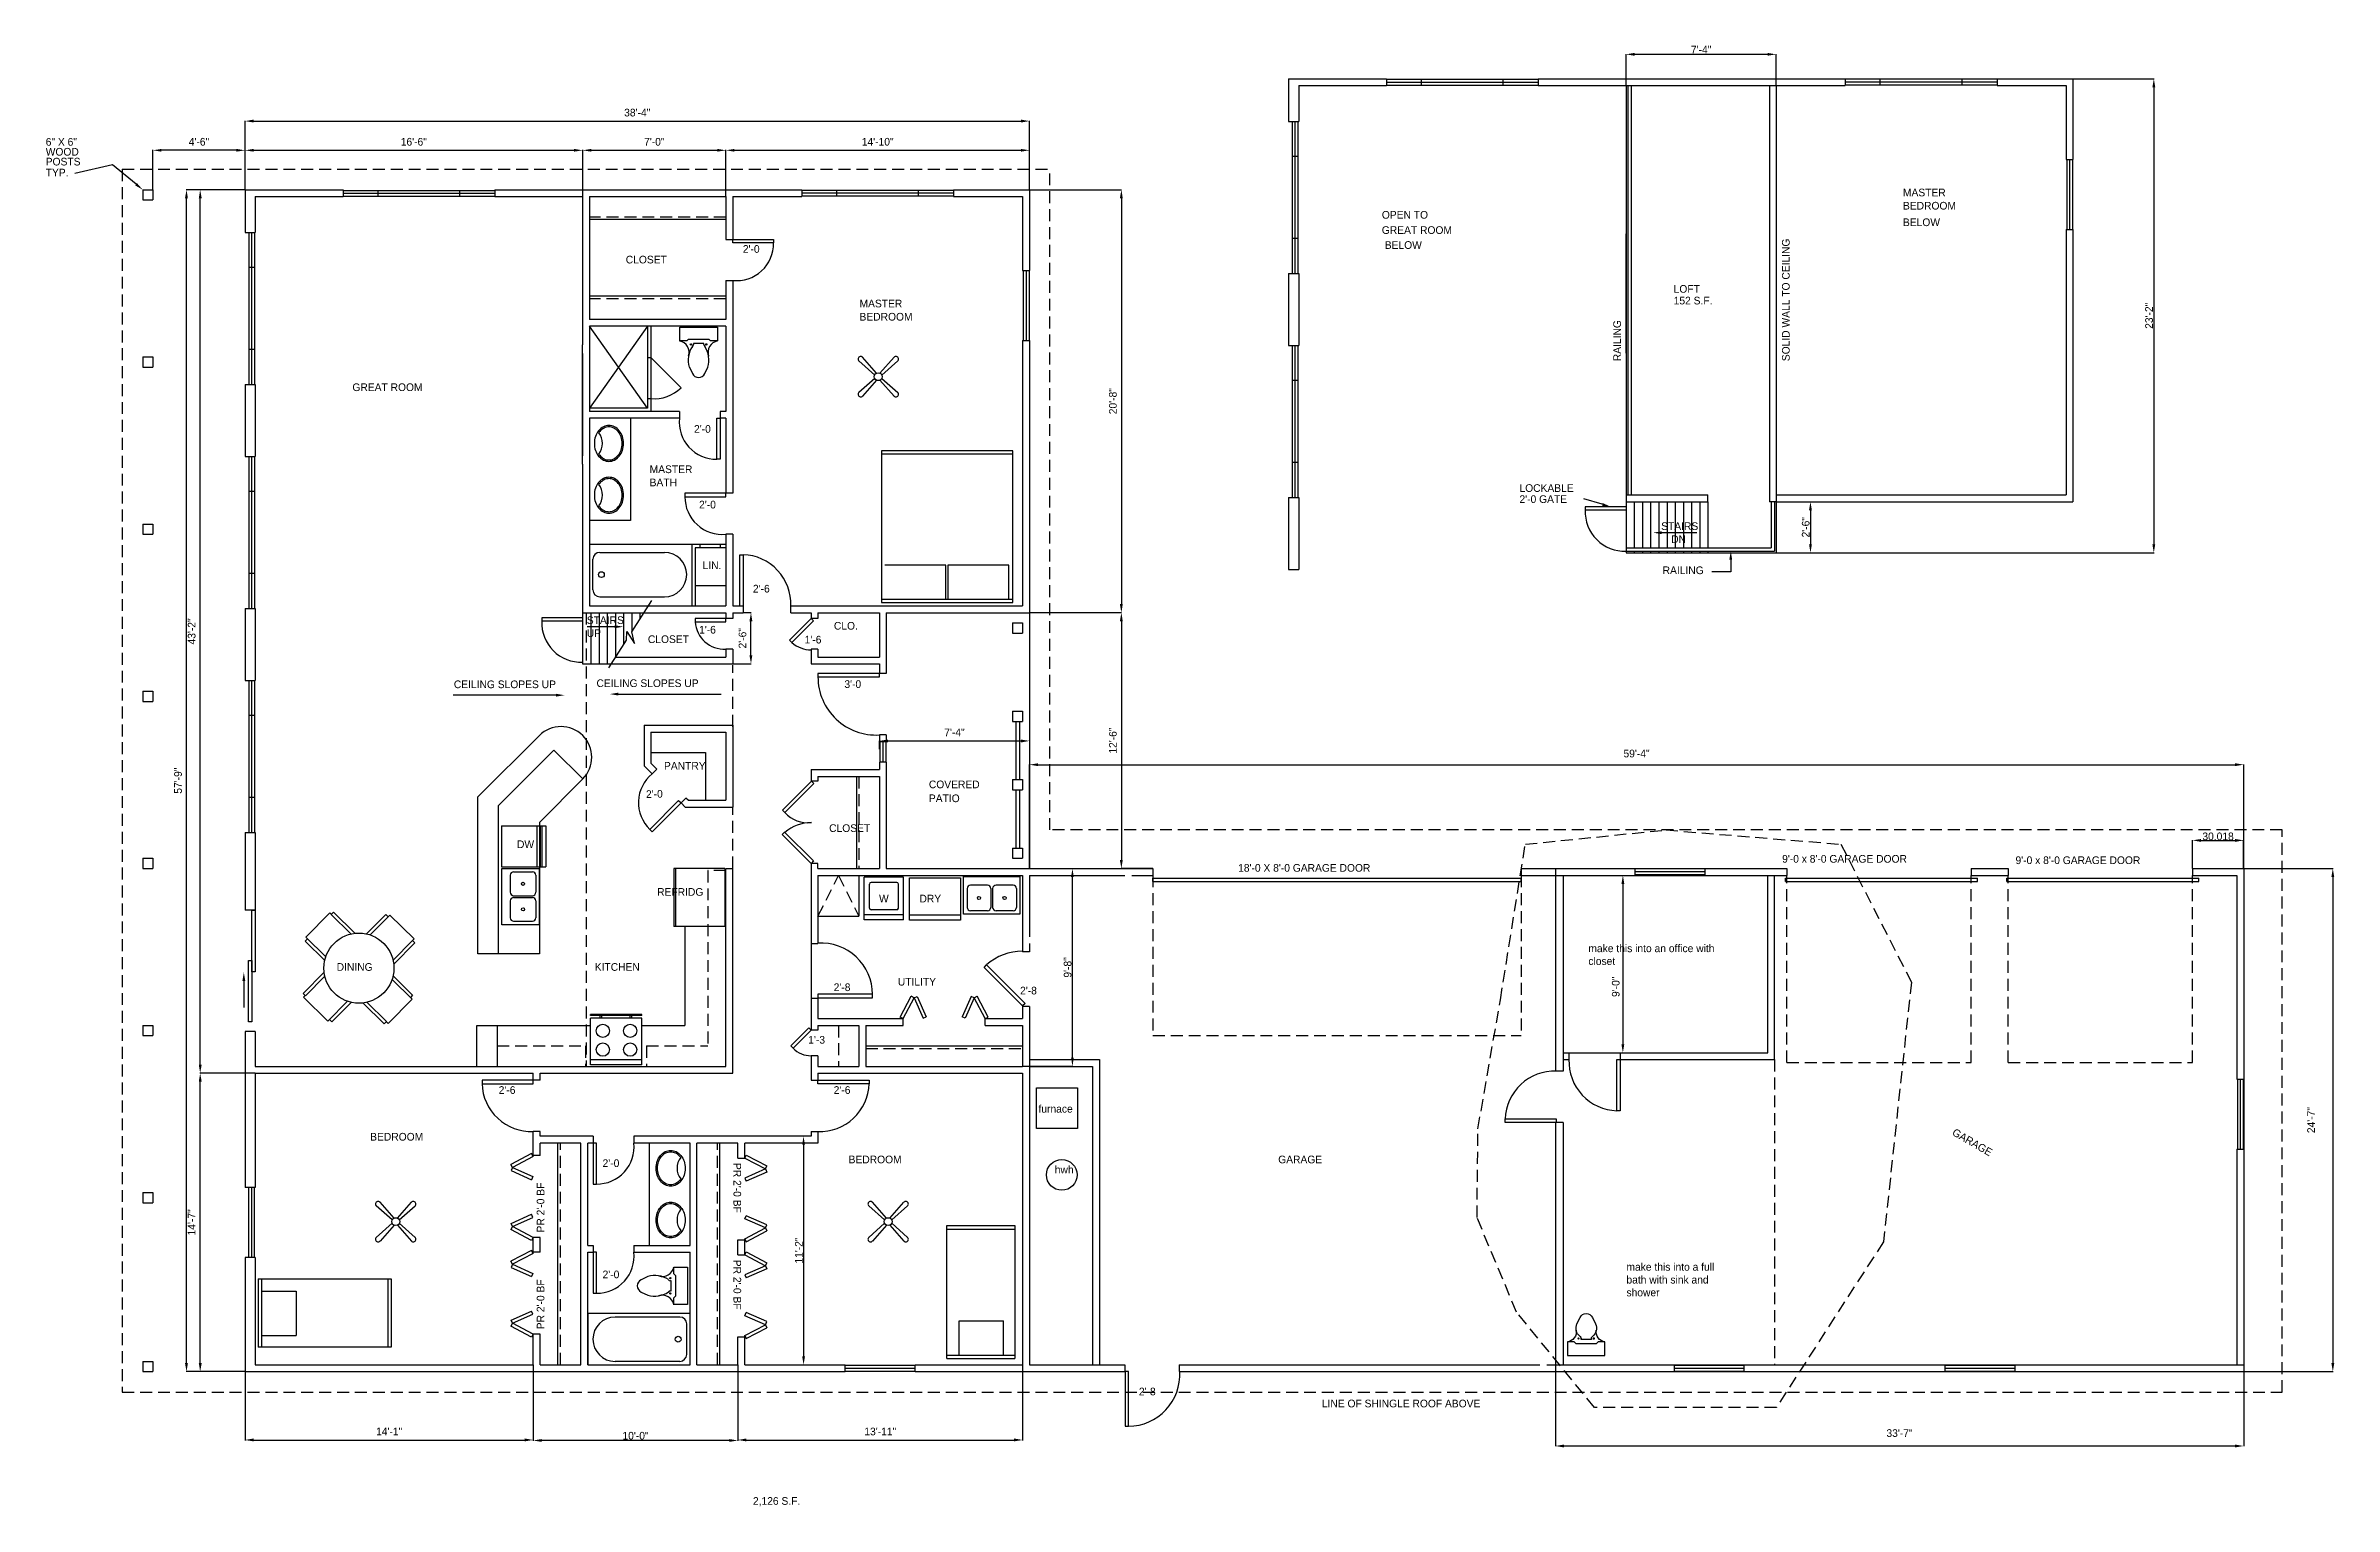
# Model space of a CAD drawing. Extents: x -114 to 1228, y -636 to 220.
import ezdxf
from ezdxf.enums import TextEntityAlignment as Align

# ---------------------------------------------------------------- set-up
doc = ezdxf.new("R2010")
doc.units = 0
doc.header["$LTSCALE"] = 14
doc.header["$MEASUREMENT"] = 0
doc.linetypes.add('DASHED', pattern=[0.75, 0.5, -0.25])
doc.layers.get('0').update_dxf_attribs({"linetype": 'CONTINUOUS'})
doc.layers.get('DEFPOINTS').update_dxf_attribs({"linetype": 'CONTINUOUS'})
for name, color, linetype in [('$0$NWALL', 7, 'CONTINUOUS'), ('$0$TEXT', 6, 'CONTINUOUS'), ('$0$WALLS', 7, 'CONTINUOUS'), ('1', 1, 'CONTINUOUS'), ('4', 2, 'CONTINUOUS'), ('DIM', 1, 'CONTINUOUS'), ('green', 3, 'DASHED'), ('NWALL', 7, 'CONTINUOUS'), ('ROOF', 2, 'DASHED'), ('SINK', 2, 'CONTINUOUS'), ('TEXT', 6, 'CONTINUOUS'), ('WALLS', 7, 'CONTINUOUS')]:
    doc.layers.add(name, color=color, linetype=linetype)
doc.styles.get("Standard").update_dxf_attribs({"font": 'ARCH2.SHX', "height": 4.5})
doc.dimstyles.get("Standard").update_dxf_attribs({"dimtxt": 0.18, "dimasz": 0.18, "dimexe": 0.18, "dimexo": 0.0625, "dimgap": 0.09, "dimtad": 0, "dimtih": 1, "dimtoh": 1, "dimdec": 4, "dimzin": 0, "dimdsep": 46, "dimtxsty": 'Standard', "dimcen": 0.09, "dimadec": 0, "dimazin": 0, "dimtfac": 1, "dimtdec": 4, "dimtofl": 0, "dimtmove": 0, "dimatfit": 3, "dimfxl": 1, "dimtolj": 1, "dimtzin": 0, "dimarcsym": 0})

msp = doc.modelspace()

# ---------------------------------------------------------------- texts
at = {"layer": '$0$TEXT'}
for s, p in [('MASTER', (975.40411, 131.68992)), ('OPEN TO', (669.83356, 118.61534)), ('BEDROOM', (975.40411, 123.9463)), ('GREAT ROOM', (669.83356, 109.66612)), ('BELOW', (975.40411, 114.25097)), ('BELOW', (671.55031, 100.90158)), ('152 S.F.', (840.94782, 68.3303)), ('LOFT', (840.94782, 75.17765)), ('LOCKABLE', (750.53931, -41.59826)), ("2'-0 GATE", (750.53931, -48.08227)), ('STAIRS', (833.6351, -63.9239)), ('DN', (839.48087, -71.56335)), ('RAILING', (834.48455, -89.80642))]:
    msp.add_text(s, height=4.499928, dxfattribs=at).set_placement(p)
for s, p in [('SOLID WALL TO CEILING', (908.97723, 35.05334)), ('RAILING', (810.04931, 35.05334))]:
    msp.add_text(s, height=4.499928, rotation=90, dxfattribs=at).set_placement(p)
at = {"layer": '4', "char_height": 4.5, "attachment_point": 5}
for s, insert in [('\\A1;59\'-4"', (819.19913, -195.02759)), ('\\A1;33\'-7"', (973.39022, -593.47118))]:
    msp.add_mtext(s, dxfattribs=dict(at, insert=insert))
at = {"layer": '4', "char_height": 4.5, "attachment_point": 5, "rotation": 90}
for s, insert in [('\\A1;9\'-0"', (807.01414, -331.75066)), ('\\A1;24\'-7"', (1214.72583, -409.91744))]:
    msp.add_mtext(s, dxfattribs=dict(at, insert=insert))
at = {"layer": 'DIM', "char_height": 4.5, "attachment_point": 5}
for s, insert in [('\\A1;7\'-4"', (857.05606, 217.73296)), ('\\A1;10\'-0"', (232.19913, -595.01573))]:
    msp.add_mtext(s, dxfattribs=dict(at, insert=insert))
at = {"layer": 'DIM', "char_height": 4.5, "attachment_point": 5, "rotation": 90}
for s, insert in [('\\A1;23\'-2"', (1119.74328, 61.67476)), ('\\A1;2\'-6"', (918.39589, -62.32325)), ('\\A1;11\'-2"', (327.96972, -486.41744))]:
    msp.add_mtext(s, dxfattribs=dict(at, insert=insert))
at = {"layer": 'TEXT'}
for s, p in [('6" X 6"', (-113.65407, 161.36772)), ('WOOD', (-113.65407, 155.58757)), ('TYP.', (-113.65407, 143.38504)), ('POSTS', (-113.65407, 149.80742)), ('CLOSET', (226.47699, 92.36857)), ("2'-0", (295.12318, 98.58668)), ('MASTER', (363.54908, 66.59884)), ('BEDROOM', (363.54908, 58.85509)), ('GREAT ROOM', (66.1835, 17.52806)), ("2'-0", (266.5136, -6.91884)), ('MASTER', (240.47598, -30.57442)), ('BATH', (240.47598, -38.31816)), ("2'-0", (269.47321, -51.29032)), ('LIN.', (271.52541, -86.84535)), ("2'-6", (301.0424, -100.59197)), ('STAIRS', (203.62744, -119.06777)), ("1'-6", (269.47321, -124.65836)), ('CLO.', (348.53216, -122.34856)), ('UP', (203.62744, -126.70734)), ('CLOSET', (239.45883, -130.21797)), ("1'-6", (331.35024, -130.4747)), ('CEILING SLOPES UP', (125.66988, -156.66685)), ('CEILING SLOPES UP', (209.3096, -156.00612)), ("3'-0", (354.66999, -156.54559)), ('PANTRY', (248.89129, -204.45521)), ('COVERED', (404.22836, -215.34248)), ('PATIO', (404.22836, -223.50293)), ('CLOSET', (345.73002, -240.98702)), ('DW', (162.68894, -250.45956)), ("9'-0 x 8'-0 GARAGE DOOR", (904.55125, -258.99787)), ("18'-0 X 8'-0 GARAGE DOOR", (585.56163, -264.29335)), ("9'-0 x 8'-0 GARAGE DOOR", (1041.41292, -259.80714)), ('REFRIDG', (244.89129, -278.3884)), ('W', (374.98242, -282.30469)), ('DRY', (398.6903, -282.30469)), ('DINING', (56.96036, -322.39312)), ('KITCHEN', (208.29153, -322.39312)), ("2'-8", (348.39619, -334.28178)), ('UTILITY', (386.01495, -331.03369)), ("2'-8", (457.70777, -336.25035)), ("1'-3", (333.47654, -365.09385)), ("2'-6", (151.95418, -394.55121)), ("2'-6", (348.39619, -394.55121)), ('furnace', (468.496, -405.54675)), ('BEDROOM', (76.60778, -421.94156)), ("2'-0", (212.87607, -437.42328)), ('BEDROOM', (357.14736, -435.27328)), ('hwh', (478.04961, -441.22877)), ('GARAGE', (609.07682, -435.27328)), ("2'-0", (212.87607, -502.66338)), ("2'-8", (527.36956, -571.3123)), ('LINE OF SHINGLE ROOF ABOVE', (634.64925, -578.35225)), ('2,126 S.F.', (301.04117, -635.49041))]:
    msp.add_text(s, height=4.5, dxfattribs=at).set_placement(p)
for s, rotation, p in [("2'-0", 1.34684321, (238.39342, -221.07172)), ('GARAGE', 330, (1003.82983, -418.41589)), ("PR 2'-0 BF", 270, (289.63435, -435.0675)), ("PR 2'-0 BF", 90, (178.76391, -475.81608)), ("PR 2'-0 BF", 270, (289.63435, -491.81433)), ("PR 2'-0 BF", 90, (178.76391, -532.56291))]:
    msp.add_text(s, height=4.5, rotation=rotation, dxfattribs=at).set_placement(p)
at = {"layer": 'TEXT', "char_height": 4.5, "attachment_point": 1}
for s, width, insert in [('make this into an office with closet', 82.6580026, (790.95049, -306.95901)), ('make this into a full bath with sink and shower', 57.2663203, (813.27263, -493.744))]:
    msp.add_mtext_dynamic_manual_height_columns(s, width=width, gutter_width=22.5, heights=[0], dxfattribs=dict(at, insert=insert))

# ---------------------------------------------------------------- blocks, each defined once
blk = doc.blocks.new('*D9')
at = {"color": 0, "linetype": 'ByBlock', "transparency": 16777216}
for p, q in [((1691.9, 135.6), (1691.9, 158.9)), ((1696.9, 158.7), (1884.9, 158.7)), ((1889.9, 131.6), (1889.9, 158.9))]:
    blk.add_line(p, q, dxfattribs=at)
for points in [[(1696.9, 159.5), (1696.9, 157.9), (1691.9, 158.7)], [(1884.9, 159.5), (1884.9, 157.9), (1889.9, 158.7)]]:
    blk.add_solid(points, dxfattribs=at)
at = {"layer": 'DEFPOINTS', "color": 0, "linetype": 'ByBlock', "transparency": 16777216}
for p in [(1889.9, 158.7), (1691.9, 135.6), (1889.9, 131.6)]:
    blk.add_point(p, dxfattribs=at)
at = {"color": 0, "linetype": 'ByBlock', "transparency": 16777216}
blk.add_text('16\'-6"', height=4.5, dxfattribs=at).set_placement((1790.9, 163.7), align=Align.MIDDLE_CENTER)
blk = doc.blocks.new('*D3')
at = {"color": 0, "linetype": 'ByBlock', "transparency": 16777216}
for p, q in [((1889.9, 131.6), (1889.9, 158.9)), ((1894.9, 158.7), (1968.9, 158.7)), ((1973.9, 131.6), (1973.9, 158.9))]:
    blk.add_line(p, q, dxfattribs=at)
for points in [[(1894.9, 159.5), (1894.9, 157.9), (1889.9, 158.7)], [(1968.9, 159.5), (1968.9, 157.9), (1973.9, 158.7)]]:
    blk.add_solid(points, dxfattribs=at)
at = {"layer": 'DEFPOINTS', "color": 0, "linetype": 'ByBlock', "transparency": 16777216}
for p in [(1973.9, 158.7), (1889.9, 131.6), (1973.9, 131.6)]:
    blk.add_point(p, dxfattribs=at)
at = {"color": 0, "linetype": 'ByBlock', "transparency": 16777216}
blk.add_text('7\'-0"', height=4.5, dxfattribs=at).set_placement((1931.9, 163.7), align=Align.MIDDLE_CENTER)
blk = doc.blocks.new('*D12')
at = {"color": 0, "linetype": 'ByBlock', "transparency": 16777216}
for p, q in [((1973.9, 131.6), (1973.9, 158.9)), ((1978.9, 158.7), (2146.9, 158.7)), ((2151.9, 135.6), (2151.9, 158.9))]:
    blk.add_line(p, q, dxfattribs=at)
for points in [[(1978.9, 159.5), (1978.9, 157.9), (1973.9, 158.7)], [(2146.9, 159.5), (2146.9, 157.9), (2151.9, 158.7)]]:
    blk.add_solid(points, dxfattribs=at)
at = {"layer": 'DEFPOINTS', "color": 0, "linetype": 'ByBlock', "transparency": 16777216}
for p in [(2151.9, 158.7), (2151.9, 135.6), (1973.9, 131.6)]:
    blk.add_point(p, dxfattribs=at)
at = {"color": 0, "linetype": 'ByBlock', "transparency": 16777216}
blk.add_text('14\'-10"', height=4.5, dxfattribs=at).set_placement((2062.9, 163.7), align=Align.MIDDLE_CENTER)
blk = doc.blocks.new('*D7')
at = {"color": 0, "linetype": 'ByBlock', "transparency": 16777216}
for p, q in [((1637.9, 135.6), (1637.9, 158.9)), ((1686.9, 158.7), (1642.9, 158.7)), ((1691.9, 135.6), (1691.9, 158.9))]:
    blk.add_line(p, q, dxfattribs=at)
for points in [[(1642.9, 159.5), (1642.9, 157.9), (1637.9, 158.7)], [(1686.9, 159.5), (1686.9, 157.9), (1691.9, 158.7)]]:
    blk.add_solid(points, dxfattribs=at)
at = {"layer": 'DEFPOINTS', "color": 0, "linetype": 'ByBlock', "transparency": 16777216}
for p in [(1637.9, 158.7), (1637.9, 135.6), (1691.9, 135.6)]:
    blk.add_point(p, dxfattribs=at)
at = {"color": 0, "linetype": 'ByBlock', "transparency": 16777216}
blk.add_text('4\'-6"', height=4.5, dxfattribs=at).set_placement((1664.9, 163.7), align=Align.MIDDLE_CENTER)
blk = doc.blocks.new('*D2')
at = {"color": 0, "linetype": 'ByBlock', "transparency": 16777216}
for p, q in [((1691.9, 135.6), (1691.9, 176)), ((1696.9, 175.8), (2146.9, 175.8)), ((2151.9, 135.6), (2151.9, 176))]:
    blk.add_line(p, q, dxfattribs=at)
for points in [[(1696.9, 176.7), (1696.9, 175), (1691.9, 175.8)], [(2146.9, 176.7), (2146.9, 175), (2151.9, 175.8)]]:
    blk.add_solid(points, dxfattribs=at)
at = {"layer": 'DEFPOINTS', "color": 0, "linetype": 'ByBlock', "transparency": 16777216}
for p in [(2151.9, 175.8), (1691.9, 135.6), (2151.9, 135.6)]:
    blk.add_point(p, dxfattribs=at)
at = {"color": 0, "linetype": 'ByBlock', "transparency": 16777216}
blk.add_text('38\'-4"', height=4.5, dxfattribs=at).set_placement((1921.9, 180.8), align=Align.MIDDLE_CENTER)
blk = doc.blocks.new('*D6')
at = {"color": 0, "linetype": 'ByBlock', "transparency": 16777216}
for p, q in [((1697.8, -382.4), (1665.5, -382.4)), ((1665.6, -552.4), (1665.6, -387.4)), ((1691.8, -557.4), (1665.5, -557.4))]:
    blk.add_line(p, q, dxfattribs=at)
for points in [[(1664.8, -387.4), (1666.5, -387.4), (1665.6, -382.4)], [(1664.8, -552.4), (1666.5, -552.4), (1665.6, -557.4)]]:
    blk.add_solid(points, dxfattribs=at)
at = {"layer": 'DEFPOINTS', "color": 0, "linetype": 'ByBlock', "transparency": 16777216}
for p in [(1665.6, -382.4), (1697.9, -382.4), (1691.9, -557.4)]:
    blk.add_point(p, dxfattribs=at)
at = {"color": 0, "linetype": 'ByBlock', "transparency": 16777216}
blk.add_text('14\'-7"', height=4.5, rotation=90, dxfattribs=at).set_placement((1660.6, -469.9), align=Align.MIDDLE_CENTER)
blk = doc.blocks.new('*D5')
at = {"color": 0, "linetype": 'ByBlock', "transparency": 16777216}
for p, q in [((1691.8, 135.6), (1665.5, 135.6)), ((1665.6, -377.4), (1665.6, 130.6)), ((1697.8, -382.4), (1665.5, -382.4))]:
    blk.add_line(p, q, dxfattribs=at)
for points in [[(1664.8, 130.6), (1666.5, 130.6), (1665.6, 135.6)], [(1664.8, -377.4), (1666.5, -377.4), (1665.6, -382.4)]]:
    blk.add_solid(points, dxfattribs=at)
at = {"layer": 'DEFPOINTS', "color": 0, "linetype": 'ByBlock', "transparency": 16777216}
for p in [(1665.6, 135.6), (1691.9, 135.6), (1697.9, -382.4)]:
    blk.add_point(p, dxfattribs=at)
at = {"color": 0, "linetype": 'ByBlock', "transparency": 16777216}
blk.add_text('43\'-2"', height=4.5, rotation=90, dxfattribs=at).set_placement((1660.6, -123.4), align=Align.MIDDLE_CENTER)
blk = doc.blocks.new('*D4')
at = {"color": 0, "linetype": 'ByBlock', "transparency": 16777216}
for p, q in [((1691.8, 135.6), (1657.4, 135.6)), ((1657.6, -552.4), (1657.6, 130.6)), ((1691.8, -557.4), (1657.4, -557.4))]:
    blk.add_line(p, q, dxfattribs=at)
for points in [[(1656.7, 130.6), (1658.4, 130.6), (1657.6, 135.6)], [(1656.7, -552.4), (1658.4, -552.4), (1657.6, -557.4)]]:
    blk.add_solid(points, dxfattribs=at)
at = {"layer": 'DEFPOINTS', "color": 0, "linetype": 'ByBlock', "transparency": 16777216}
for p in [(1657.6, 135.6), (1691.9, 135.6), (1691.9, -557.4)]:
    blk.add_point(p, dxfattribs=at)
at = {"color": 0, "linetype": 'ByBlock', "transparency": 16777216}
blk.add_text('57\'-9"', height=4.5, rotation=90, dxfattribs=at).set_placement((1652.6, -210.9), align=Align.MIDDLE_CENTER)
blk = doc.blocks.new('*D8')
at = {"color": 0, "linetype": 'ByBlock', "transparency": 16777216}
for p, q in [((1691.9, -557.5), (1691.9, -597.7)), ((1860.9, -553.5), (1860.9, -597.7)), ((1696.9, -597.5), (1855.9, -597.5))]:
    blk.add_line(p, q, dxfattribs=at)
for points in [[(1696.9, -596.6), (1696.9, -598.3), (1691.9, -597.5)], [(1855.9, -596.6), (1855.9, -598.3), (1860.9, -597.5)]]:
    blk.add_solid(points, dxfattribs=at)
at = {"layer": 'DEFPOINTS', "color": 0, "linetype": 'ByBlock', "transparency": 16777216}
for p in [(1691.9, -557.4), (1860.9, -553.4), (1860.9, -597.5)]:
    blk.add_point(p, dxfattribs=at)
at = {"color": 0, "linetype": 'ByBlock', "transparency": 16777216}
blk.add_text('14\'-1"', height=4.5, dxfattribs=at).set_placement((1776.4, -592.5), align=Align.MIDDLE_CENTER)
blk = doc.blocks.new('*D11')
at = {"color": 0, "linetype": 'ByBlock', "transparency": 16777216}
for p, q in [((1980.9, -553.5), (1980.9, -597.7)), ((2147.9, -553.5), (2147.9, -597.7)), ((1985.9, -597.5), (2142.9, -597.5))]:
    blk.add_line(p, q, dxfattribs=at)
for points in [[(1985.9, -596.6), (1985.9, -598.3), (1980.9, -597.5)], [(2142.9, -596.6), (2142.9, -598.3), (2147.9, -597.5)]]:
    blk.add_solid(points, dxfattribs=at)
at = {"layer": 'DEFPOINTS', "color": 0, "linetype": 'ByBlock', "transparency": 16777216}
for p in [(1980.9, -553.4), (2147.9, -553.4), (2147.9, -597.5)]:
    blk.add_point(p, dxfattribs=at)
at = {"color": 0, "linetype": 'ByBlock', "transparency": 16777216}
blk.add_text('13\'-11"', height=4.5, dxfattribs=at).set_placement((2064.4, -592.5), align=Align.MIDDLE_CENTER)
blk = doc.blocks.new('*D14')
at = {"color": 0, "linetype": 'ByBlock', "transparency": 16777216}
for p, q in [((2152, 135.6), (2205.9, 135.6)), ((2205.8, 130.6), (2205.8, -107.4)), ((2152, -112.4), (2205.9, -112.4))]:
    blk.add_line(p, q, dxfattribs=at)
for points in [[(2204.9, 130.6), (2206.6, 130.6), (2205.8, 135.6)], [(2204.9, -107.4), (2206.6, -107.4), (2205.8, -112.4)]]:
    blk.add_solid(points, dxfattribs=at)
at = {"layer": 'DEFPOINTS', "color": 0, "linetype": 'ByBlock', "transparency": 16777216}
for p in [(2151.9, 135.6), (2151.9, -112.4), (2205.8, -112.4)]:
    blk.add_point(p, dxfattribs=at)
at = {"color": 0, "linetype": 'ByBlock', "transparency": 16777216}
blk.add_text('20\'-8"', height=4.5, rotation=90, dxfattribs=at).set_placement((2200.8, 11.6), align=Align.MIDDLE_CENTER)
blk = doc.blocks.new('*D13')
at = {"color": 0, "linetype": 'ByBlock', "transparency": 16777216}
for p, q in [((2152, -112.4), (2205.9, -112.4)), ((2205.8, -117.4), (2205.8, -257.4)), ((2224.2, -262.4), (2205.6, -262.4))]:
    blk.add_line(p, q, dxfattribs=at)
for points in [[(2204.9, -117.4), (2206.6, -117.4), (2205.8, -112.4)], [(2204.9, -257.4), (2206.6, -257.4), (2205.8, -262.4)]]:
    blk.add_solid(points, dxfattribs=at)
at = {"layer": 'DEFPOINTS', "color": 0, "linetype": 'ByBlock', "transparency": 16777216}
for p in [(2151.9, -112.4), (2205.8, -262.4), (2224.3, -262.4)]:
    blk.add_point(p, dxfattribs=at)
at = {"color": 0, "linetype": 'ByBlock', "transparency": 16777216}
blk.add_text('12\'-6"', height=4.5, rotation=90, dxfattribs=at).set_placement((2200.8, -187.4), align=Align.MIDDLE_CENTER)
blk = doc.blocks.new('*D10')
at = {"color": 0, "linetype": 'ByBlock', "transparency": 16777216}
for p, q in [((2063.9, -192.4), (2063.9, -187.5)), ((2068.9, -187.6), (2146.9, -187.6)), ((2151.9, -187.6), (2151.9, -187.5))]:
    blk.add_line(p, q, dxfattribs=at)
for points in [[(2068.9, -186.8), (2068.9, -188.5), (2063.9, -187.6)], [(2146.9, -186.8), (2146.9, -188.5), (2151.9, -187.6)]]:
    blk.add_solid(points, dxfattribs=at)
at = {"layer": 'DEFPOINTS', "color": 0, "linetype": 'ByBlock', "transparency": 16777216}
for p in [(2151.9, -187.6), (2151.9, -187.6), (2063.9, -192.4)]:
    blk.add_point(p, dxfattribs=at)
at = {"color": 0, "linetype": 'ByBlock', "transparency": 16777216}
blk.add_text('7\'-4"', height=4.5, dxfattribs=at).set_placement((2107.9, -182.6), align=Align.MIDDLE_CENTER)
blk = doc.blocks.new('*D18')
at = {"layer": 'DEFPOINTS', "color": 0, "transparency": 16777216}
for p in [(448.8, -262.4), (488.4, -262.4), (459.2, -378.4)]:
    blk.add_point(p, dxfattribs=at)
at = {"layer": 'DIM', "color": 0, "lineweight": -2, "transparency": 16777216}
for p, q in [((448.9, -262.4), (488.6, -262.4)), ((488.4, -373.4), (488.4, -267.4)), ((459.3, -378.4), (488.6, -378.4))]:
    blk.add_line(p, q, dxfattribs=at)
at = {"layer": 'DIM', "color": 0, "transparency": 16777216}
for points in [[(487.6, -267.4), (489.2, -267.4), (488.4, -262.4)], [(487.6, -373.4), (489.2, -373.4), (488.4, -378.4)]]:
    blk.add_solid(points, dxfattribs=at)
at = {"layer": 'DIM', "color": 0, "transparency": 16777216, "insert": (485.6, -320.4), "char_height": 4.5, "attachment_point": 5, "rotation": 90}
blk.add_mtext('\\A1;9\'-8"', dxfattribs=at)
blk = doc.blocks.new('*D17')
at = {"color": 0, "linetype": 'ByBlock', "transparency": 16777216}
for p, q in [((1096, -262.4), (1096, -245.8)), ((1101, -245.9), (1121, -245.9)), ((1126, -262.4), (1126, -245.8))]:
    blk.add_line(p, q, dxfattribs=at)
for points in [[(1101, -245.1), (1101, -246.8), (1096, -245.9)], [(1121, -245.1), (1121, -246.8), (1126, -245.9)]]:
    blk.add_solid(points, dxfattribs=at)
at = {"layer": 'DEFPOINTS', "color": 0, "linetype": 'ByBlock', "transparency": 16777216}
for p in [(1126, -245.9), (1096, -262.4), (1126, -262.4)]:
    blk.add_point(p, dxfattribs=at)
at = {"color": 0, "linetype": 'ByBlock', "transparency": 16777216, "insert": (1111, -243.6), "char_height": 4.5, "attachment_point": 5}
blk.add_mtext('\\A1;30.018', dxfattribs=at)
blk = doc.blocks.new('WC1')
at = {"color": 8}
for p, q in [((0.3, -3.8), (0.3, 18.2)), ((0.3, 18.2), (8.3, 18.2)), ((7.3, 13.2), (8.3, 14.2)), ((8.3, 18.2), (8.3, 14.2)), ((7.3, 1.2), (7.3, 13.2)), ((8.3, 0.2), (7.3, 1.2)), ((8.3, 0.2), (8.3, -3.8)), ((10.3, 10.2), (9.8, 10.2)), ((9.8, 10.2), (9.8, 4.2)), ((9.8, 4.2), (10.3, 4.2)), ((27.4, 10.8), (23.6, 12.6)), ((23.6, 1.8), (27.4, 3.6)), ((8.3, -3.8), (0.3, -3.8))]:
    blk.add_line(p, q, dxfattribs=at)
for centre in [(10.3, 11.7), (10.3, 2.7)]:
    blk.add_circle(centre, 0.375, dxfattribs=at)
for centre, radius, start, end in [((15, 19.5), 6.82, 190.7737, 289.2354), ((15, -5.1), 6.78, 71.8522, 169.3363), ((10.3, 11.7), 1.5, 270, 323.1298), ((10.3, 2.7), 1.5, 36.8702, 90), ((19.5, -1.3), 14.5, 73.578, 123.5672), ((19.5, 15.6), 14.5, 236.4328, 286.422), ((25.7, 7.2), 4, 295.3767, 64.6233)]:
    blk.add_arc(centre, radius, start, end, dxfattribs=at)
blk = doc.blocks.new('*D16')
at = {"color": 0, "linetype": 'ByBlock', "transparency": 16777216}
for p, q in [((295.4, -112.4), (300, -112.4)), ((299.9, -137.4), (299.9, -117.4)), ((289.3, -142.4), (300, -142.4))]:
    blk.add_line(p, q, dxfattribs=at)
for points in [[(299, -117.4), (300.7, -117.4), (299.9, -112.4)], [(299, -137.4), (300.7, -137.4), (299.9, -142.4)]]:
    blk.add_solid(points, dxfattribs=at)
at = {"layer": 'DEFPOINTS', "color": 0, "linetype": 'ByBlock', "transparency": 16777216}
for p in [(295.3, -112.4), (299.9, -112.4), (289.2, -142.4)]:
    blk.add_point(p, dxfattribs=at)
at = {"color": 0, "linetype": 'ByBlock', "transparency": 16777216}
blk.add_text('2\'-6"', height=4.5, rotation=90, dxfattribs=at).set_placement((294.9, -127.4), align=Align.MIDDLE_CENTER)
blk = doc.blocks.new('WCL3')
at = {"color": 8}
for p, q in [((0, 11), (8, 11)), ((0, -11), (0, 11)), ((7, 6), (8, 7)), ((7, -6), (7, 6)), ((8, 11), (8, 7)), ((9.500055, 3), (9.500055, -3)), ((10.000069, 3), (9.500055, 3)), ((22.380851, 3.614039), (18.5714, 5.421)), ((8, -11), (0, -11)), ((8, -7), (7, -6)), ((8, -7), (8, -11)), ((9.500055, -3), (10.000069, -3)), ((18.5714, -5.421), (22.380851, -3.61404))]:
    blk.add_line(p, q, dxfattribs=at)
for centre in [(10.000069, 4.5), (10.000069, -4.5)]:
    blk.add_circle(centre, 0.375, dxfattribs=at)
for centre, radius, start, end in [((13.943372, 11.822392), 6, 187.878068, 279.86844), ((10.000069, 4.5), 1.5, 270, 323.129787), ((16, 0), 5.999945, 64.623119, 143.129787), ((20.666581, 0), 4, 295.376684, 64.623316), ((13.943372, -11.822393), 6, 80.13156, 172.121932), ((10.000069, -4.5), 1.5, 36.870213, 90), ((16, 0), 5.999945, 216.870213, 295.376881)]:
    blk.add_arc(centre, radius, start, end, dxfattribs=at)

# ---------------------------------------------------------------- dimensions: what is measured, and where the dimension line sits
at = {"layer": 'DIM'}
for base, p1, p2, picture, middle in [((463.19913, 175.83709), (3.19913, 135.58256), (463.19913, 135.58256), '*D2', (233.19913, 180.83709)), ((-50.80087, 158.68501), (3.19913, 135.58256), (-50.80087, 135.58256), '*D7', (-23.80087, 163.68501)), ((201.19913, 158.68501), (3.19913, 135.58256), (201.19913, 131.58256), '*D9', (102.19913, 163.68501)), ((285.19913, 158.68501), (201.19913, 131.58256), (285.19913, 131.58256), '*D3', (243.19913, 163.68501)), ((463.19913, 158.68501), (285.19913, 131.58256), (463.19913, 135.58256), '*D12', (374.19913, 163.68501)), ((463.19913, -187.6369), (375.19913, -192.41744), (463.19913, -187.6369), '*D10', (419.19913, -182.6369)), ((172.19913, -597.48057), (3.19913, -557.41744), (172.19913, -553.41744), '*D8', (87.69913, -592.48057)), ((459.19913, -597.48057), (292.19913, -553.41744), (459.19913, -553.41744), '*D11', (375.69913, -592.48057))]:
    dim = msp.add_linear_dim(base=base, p1=p1, p2=p2, dimstyle='Standard', dxfattribs=at)
    dim.commit()
    dim.dimension.update_dxf_attribs({"geometry": picture, "text_midpoint": middle, "insert": (-1688.6886, 0)})
for base, p1, p2, picture, middle in [((-31.13178, 135.58256), (3.19913, -557.41744), (3.19913, 135.58256), '*D4', (-36.13178, -210.91744)), ((-23.05725, 135.58256), (9.19913, -382.41744), (3.19913, 135.58256), '*D5', (-28.05725, -123.41744)), ((517.06248, -112.41744), (463.19913, 135.58256), (463.19913, -112.41744), '*D14', (512.06248, 11.58256)), ((517.06248, -262.41744), (463.19913, -112.41744), (535.58132, -262.41744), '*D13', (512.06248, -187.41744)), ((-23.05725, -382.41744), (3.19913, -557.41744), (9.19913, -382.41744), '*D6', (-28.05725, -469.91744))]:
    dim = msp.add_linear_dim(base=base, p1=p1, p2=p2, angle=90, dimstyle='Standard', dxfattribs=at)
    dim.commit()
    dim.dimension.update_dxf_attribs({"geometry": picture, "text_midpoint": middle, "insert": (-1688.6886, 0)})
dim = msp.add_linear_dim(base=(299.85601, -112.41744), p1=(289.19913, -142.41744), p2=(295.31316, -112.41744), angle=90, dimstyle='Standard', dxfattribs=at)
dim.commit()
dim.dimension.update_dxf_attribs({"geometry": '*D16', "text_midpoint": (294.85601, -127.41744)})
dim = msp.add_linear_dim(base=(1175.19913, -245.94195), p1=(1145.1811, -262.41744), p2=(1175.19913, -262.41744), dimstyle='Standard', override={"dimtxt": 0.14, "dimasz": 5, "dimtad": 1, "dimtih": 0, "dimtoh": 0, "dimdec": 3, "dimzin": 3, "dimcen": 0, "dimtfac": 0.8, "dimtix": 1}, dxfattribs=at)
dim.commit()
dim.dimension.update_dxf_attribs({"geometry": '*D17', "text_midpoint": (1160.19011, -243.60195), "insert": (49.1875, 0)})
dim = msp.add_linear_dim(base=(488.39995, -262.41744), p1=(459.19913, -378.41744), p2=(448.83641, -262.41744), angle=90, dimstyle='Standard', override={"dimtxt": 4.5, "dimasz": 5, "dimtad": 1, "dimtih": 0, "dimtoh": 0, "dimdec": 0, "dimzin": 3, "dimlunit": 4, "dimcen": 0, "dimtfac": 0.8, "dimtdec": 0, "dimtix": 1}, dxfattribs=at)
dim.commit()
dim.dimension.update_dxf_attribs({"geometry": '*D18', "text_midpoint": (488.39995, -320.41744), "dimtype": 160})

# ---------------------------------------------------------------- linework, layer by layer
at = {"layer": '$0$NWALL', "color": 1}
for p, q in [((813.05676, -50.32345), (789.05714, -50.32345)), ((789.05714, -50.32345), (789.05714, -52.32341)), ((813.05676, -52.32341), (789.05714, -52.32341)), ((813.05676, -50.32345), (813.05676, -52.32341)), ((812.91524, -74.32306), (898.0554, -74.32306)), ((812.91524, -76.32303), (900.05537, -76.32303))]:
    msp.add_line(p, q, dxfattribs=at)
at = {"layer": '$0$NWALL'}
for p, q in [((813.05676, -47.32349), (813.05676, -77.32301)), ((861.05599, -47.32349), (861.05599, -43.32356)), ((901.05535, -47.32349), (897.05542, -47.32349)), ((861.05599, -77.32301), (901.05535, -77.32301))]:
    msp.add_line(p, q, dxfattribs=at)
at = {"layer": '$0$NWALL', "color": 1}
msp.add_arc((812.18904, -53.19113), 23.14817, 177.85174683, 272.14825317, dxfattribs=at)
at = {"layer": '$0$TEXT'}
for p, q in [((799.09961, -48.87262), (788.21077, -45.57095)), ((854.63302, -65.50242), (833.93405, -65.50242)), ((874.42035, -88.39294), (863.25842, -88.39294)), ((874.42035, -81.32295), (874.42035, -88.39294))]:
    msp.add_line(p, q, dxfattribs=at)
for points in [[(799.34141, -48.07515), (798.8578, -49.67009), (803.88441, -50.32345)], [(833.93405, -64.6691), (833.93405, -66.33574), (828.93413, -65.50242)], [(873.58703, -81.32295), (875.25367, -81.32295), (874.42035, -76.32303)]]:
    msp.add_solid(points, dxfattribs=at)
at = {"layer": '$0$WALLS', "color": 5}
for p, q in [((615.05993, 200.67254), (672.55901, 200.67254)), ((615.05993, 200.67254), (615.05993, 175.50627)), ((621.05983, 196.6726), (672.55901, 196.6726)), ((621.05983, 196.6726), (621.05983, 175.50627)), ((672.55901, 200.67254), (672.55901, 196.6726)), ((672.55901, 200.31254), (761.55758, 200.31254)), ((672.55901, 198.67257), (761.55758, 198.67257)), ((672.55901, 196.89), (761.55758, 196.89)), ((693.05868, 196.89), (693.05868, 200.31254)), ((741.05791, 196.89), (741.05791, 200.31254)), ((761.55758, 200.67254), (941.5547, 200.67254)), ((761.55758, 200.67254), (761.55758, 196.6726)), ((761.55758, 196.6726), (817.0567, 196.6726)), ((817.0567, 196.6726), (897.05542, 196.6726)), ((897.05542, 196.6726), (941.5547, 196.6726)), ((941.5547, 200.67254), (941.5547, 196.6726)), ((1030.55328, 200.31254), (941.5547, 200.31254)), ((1030.55328, 198.67257), (941.5547, 198.67257)), ((1030.55328, 196.89), (941.5547, 196.89)), ((962.05438, 197.25), (962.05438, 200.67254)), ((1010.05361, 197.25), (1010.05361, 200.67254)), ((1030.55328, 200.67254), (1075.05257, 200.67254)), ((1030.55328, 200.67254), (1030.55328, 196.6726)), ((1030.55328, 196.6726), (1071.05263, 196.6726)), ((1071.05263, 196.6726), (1071.05263, 153.31971)), ((1075.05257, 200.67254), (1075.05257, 153.31971)), ((615.05993, 175.50627), (621.05983, 175.50627)), ((617.4199, 86.5077), (617.4199, 175.50627)), ((619.05986, 86.5077), (619.05986, 175.50627)), ((620.84244, 86.5077), (620.84244, 175.50627)), ((620.84244, 155.0066), (617.4199, 155.0066)), ((1071.05263, 153.31971), (1075.05257, 153.31971)), ((1071.41293, 153.31971), (1071.41293, 112.32036)), ((1073.0529, 153.31971), (1073.0529, 112.32036)), ((1074.83547, 153.31971), (1074.83547, 112.32036)), ((1071.05263, 112.32036), (1071.05263, -4.45795)), ((1071.05263, 112.32036), (1075.05257, 112.32036)), ((1075.05257, 112.32036), (1075.05257, -47.32349)), ((620.84244, 107.00737), (617.4199, 107.00737)), ((615.05993, 86.5077), (621.05983, 86.5077)), ((615.05993, 86.5077), (615.05993, 44.17504)), ((615.05993, 86.5077), (621.05983, 86.5077)), ((621.05983, 86.5077), (621.05983, 44.17504)), ((615.05993, 44.17504), (621.05983, 44.17504)), ((615.05993, 44.17504), (621.05983, 44.17504)), ((617.4199, -44.82353), (617.4199, 44.17504)), ((619.05986, -44.82353), (619.05986, 44.17504)), ((620.84244, -44.82353), (620.84244, 44.17504)), ((620.84244, 23.67537), (617.4199, 23.67537)), ((1071.05263, -4.45795), (1071.05263, -43.32356)), ((620.84244, -24.32386), (617.4199, -24.32386)), ((615.05993, -44.82353), (615.05993, -87.15619)), ((615.05993, -44.82353), (621.05983, -44.82353)), ((621.05983, -44.82353), (621.05983, -87.15619)), ((901.05535, -43.32356), (1071.05263, -43.32356)), ((901.05535, -47.32349), (1075.05257, -47.32349)), ((615.05993, -87.15619), (621.05983, -87.15619))]:
    msp.add_line(p, q, dxfattribs=at)
at = {"layer": '$0$WALLS'}
for p, q in [((813.05676, 196.6726), (813.05676, -47.32349)), ((813.05676, 196.6726), (813.05676, 109.67399)), ((897.05542, 196.6726), (897.05542, -47.32349)), ((901.05535, 196.6726), (901.05535, -47.32349)), ((813.05676, 39.67511), (813.05676, 109.67399)), ((813.05676, 104.67407), (813.05676, 44.67503)), ((813.05676, 100.67414), (813.05676, 48.67497)), ((813.05676, 100.67414), (813.05676, 48.67497)), ((813.05676, -43.32356), (861.05599, -43.32356)), ((813.05676, -47.32349), (861.05599, -47.32349)), ((817.85668, -47.32349), (817.85668, -74.32306)), ((822.65661, -47.32349), (822.65661, -74.32306)), ((827.45653, -47.32349), (827.45653, -74.32306)), ((832.25645, -47.32349), (832.25645, -74.32306)), ((837.05638, -47.32349), (837.05638, -74.32306)), ((841.8563, -47.32349), (841.8563, -74.32306)), ((846.65622, -47.32349), (846.65622, -74.32306)), ((851.45614, -47.32349), (851.45614, -74.32306)), ((856.25607, -47.32349), (856.25607, -74.32306)), ((861.05599, -47.32349), (861.05599, -74.32306)), ((901.05535, -47.32349), (901.05535, -77.32301)), ((813.05676, -77.32301), (861.05599, -77.32301)), ((817.85668, -76.32303), (817.85668, -77.32301)), ((822.65661, -76.32303), (822.65661, -77.32301)), ((827.45653, -76.32303), (827.45653, -77.32301)), ((832.25645, -76.32303), (832.25645, -77.32301)), ((837.05638, -76.32303), (837.05638, -77.32301)), ((841.8563, -76.32303), (841.8563, -77.32301)), ((846.65622, -76.32303), (846.65622, -77.32301)), ((851.45614, -76.32303), (851.45614, -77.32301)), ((856.25607, -76.32303), (856.25607, -77.32301)), ((861.05599, -76.32303), (861.05599, -77.32301))]:
    msp.add_line(p, q, dxfattribs=at)
at = {"layer": '$0$WALLS', "color": 1}
for p, q in [((814.05674, 196.6726), (814.05674, -43.32356)), ((816.05671, 196.6726), (816.05671, -43.32356)), ((898.0554, -47.32349), (898.0554, -74.32306)), ((900.05537, -47.32349), (900.05537, -76.32303))]:
    msp.add_line(p, q, dxfattribs=at)
for p, q in [((771.58132, -266.41744), (771.58132, -381.25336)), ((776.14166, -266.41744), (776.14166, -381.26787)), ((896.14166, -370.41744), (896.14166, -266.41744)), ((900.14166, -374.41744), (900.14166, -266.41744)), ((776.14166, -370.41744), (779.5428, -370.41744)), ((776.14166, -374.41744), (779.5428, -374.41744)), ((809.5428, -370.41744), (896.14166, -370.41744)), ((809.5428, -374.41744), (900.14166, -374.41744)), ((771.58132, -411.26787), (771.58132, -553.41744)), ((776.14166, -411.26787), (776.14166, -553.41744))]:
    msp.add_line(p, q)
at = {"layer": '1'}
msp.add_line((175.79324, -312.38985), (139.79324, -312.38985), dxfattribs=at)
at = {"layer": '4', "linetype": 'Continuous'}
for p, q in [((463.19913, -262.35494), (463.19913, -201.36065)), ((468.19913, -201.54065), (1170.19913, -201.54065)), ((1175.19913, -262.35494), (1175.19913, -201.36065)), ((776.20416, -266.41744), (811.34484, -266.41744)), ((1175.26163, -262.41744), (1227.64783, -262.41744)), ((1227.46783, -267.41744), (1227.46783, -552.41744)), ((811.16484, -271.41744), (811.16484, -365.41744)), ((776.20416, -370.41744), (811.34484, -370.41744)), ((771.58132, -553.47994), (771.58132, -601.18809)), ((1175.19913, -557.47994), (1175.19913, -601.18809)), ((1175.26163, -557.41744), (1227.64783, -557.41744)), ((776.58132, -601.00809), (1170.19913, -601.00809))]:
    msp.add_line(p, q, dxfattribs=at)
for points in [[(468.19913, -200.70732), (468.19913, -202.37398), (463.19913, -201.54065)], [(1170.19913, -200.70732), (1170.19913, -202.37398), (1175.19913, -201.54065)], [(810.33151, -271.41744), (811.99818, -271.41744), (811.16484, -266.41744)], [(1226.6345, -267.41744), (1228.30117, -267.41744), (1227.46783, -262.41744)], [(810.33151, -365.41744), (811.99818, -365.41744), (811.16484, -370.41744)], [(1226.6345, -552.41744), (1228.30117, -552.41744), (1227.46783, -557.41744)], [(776.58132, -600.17476), (776.58132, -601.84143), (771.58132, -601.00809)], [(1170.19913, -600.17476), (1170.19913, -601.84143), (1175.19913, -601.00809)]]:
    msp.add_solid(points, dxfattribs=at)
at = {"layer": 'DIM'}
for p, q in [((813.05676, 196.7351), (813.05676, 215.14439)), ((818.05676, 214.96439), (896.05535, 214.96439)), ((901.05535, 196.7351), (901.05535, 215.14439)), ((1075.11507, 200.67254), (1122.69185, 200.67254)), ((1122.51185, 195.67254), (1122.51185, -72.32301)), ((901.11785, -47.32349), (921.34446, -47.32349)), ((921.16446, -52.32349), (921.16446, -72.32301)), ((901.11785, -77.32301), (1122.69185, -77.32301)), ((901.11785, -77.32301), (921.34446, -77.32301)), ((335.13663, -419.41744), (330.55829, -419.41744)), ((330.73829, -424.41744), (330.73829, -548.41744)), ((172.19913, -553.47994), (172.19913, -597.9643)), ((292.19913, -553.47994), (292.19913, -597.9643)), ((325.76163, -553.41744), (330.91829, -553.41744)), ((287.19913, -597.7843), (177.19913, -597.7843))]:
    msp.add_line(p, q, dxfattribs=at)
for points in [[(818.05676, 215.79772), (818.05676, 214.13105), (813.05676, 214.96439)], [(896.05535, 215.79772), (896.05535, 214.13105), (901.05535, 214.96439)], [(1121.67851, 195.67254), (1123.34518, 195.67254), (1122.51185, 200.67254)], [(920.33113, -52.32349), (921.99779, -52.32349), (921.16446, -47.32349)], [(920.33113, -72.32301), (921.99779, -72.32301), (921.16446, -77.32301)], [(1121.67851, -72.32301), (1123.34518, -72.32301), (1122.51185, -77.32301)], [(329.90496, -424.41744), (331.57162, -424.41744), (330.73829, -419.41744)], [(329.90496, -548.41744), (331.57162, -548.41744), (330.73829, -553.41744)], [(177.19913, -596.95097), (177.19913, -598.61763), (172.19913, -597.7843)], [(287.19913, -596.95097), (287.19913, -598.61763), (292.19913, -597.7843)]]:
    msp.add_solid(points, dxfattribs=at)
at = {"layer": 'green'}
for p, q in [((753.98154, -248.17798), (836.48969, -239.81417)), ((836.48969, -239.81417), (939.02908, -248.17798)), ((739.34987, -339.34194), (753.98154, -248.17798)), ((939.02908, -248.17798), (980.34201, -329.02149)), ((980.34201, -329.02149), (963.98898, -481.24809)), ((726.17512, -414.96551), (739.34987, -339.34194)), ((900.14166, -374.41744), (900.14166, -553.41744)), ((725.6377, -467.05542), (726.17512, -414.96551)), ((748.81742, -522.52989), (725.6377, -467.05542)), ((963.98898, -481.24809), (901.15888, -578.43231)), ((794.43379, -578.43231), (748.81742, -522.52989)), ((901.15888, -578.43231), (794.43379, -578.43231))]:
    msp.add_line(p, q, dxfattribs=at)
at = {"layer": 'NWALL', "color": 6}
for p, q in [((230.03825, -123.63106), (241.77035, -105.20432)), ((216.61477, -144.71431), (226.95331, -128.47635)), ((226.95331, -128.47635), (227.12237, -123.46621)), ((227.12237, -123.46621), (231.5372, -130.55306)), ((231.5372, -130.55306), (230.03825, -123.63106)), ((335.19913, -306.41744), (335.19913, -338.41744))]:
    msp.add_line(p, q, dxfattribs=at)
at = {"layer": 'NWALL', "color": 1}
for p, q in [((201.19913, -115.41744), (177.19913, -115.41744)), ((177.19913, -115.41744), (177.19913, -117.41744)), ((201.19913, -117.41744), (177.19913, -117.41744)), ((201.19913, -115.41744), (201.19913, -117.41744))]:
    msp.add_line(p, q, dxfattribs=at)
at = {"layer": 'NWALL'}
for p, q in [((201.19913, -112.41744), (201.19913, -142.41744)), ((285.19913, -112.41744), (285.19913, -115.79139)), ((289.19913, -112.41744), (289.19913, -115.79139)), ((285.19913, -133.79139), (285.19913, -138.41744)), ((289.19913, -133.79139), (289.19913, -142.41744)), ((220.62392, -138.41744), (285.19913, -138.41744)), ((249.19913, -142.41744), (289.19913, -142.41744)), ((335.19913, -142.41744), (375.19913, -142.41744)), ((339.19913, -138.41744), (375.19913, -138.41744))]:
    msp.add_line(p, q, dxfattribs=at)
at = {"layer": 'NWALL', "color": 6, "linetype": 'DASHED'}
for p, q in [((203.19913, -112.41744), (203.19913, -378.41744)), ((289.19913, -179.27978), (289.19913, -143.27135)), ((289.19913, -262.42588), (289.19913, -226.41744))]:
    msp.add_line(p, q, dxfattribs=at)
at = {"layer": 'NWALL', "color": 1}
msp.add_arc((200.3314, -118.28517), 23.14854, 177.85174683, 272.14825317, dxfattribs=at)
at = {"layer": 'ROOF'}
for p, q in [((-68.80087, 147.58256), (475.19913, 147.58256)), ((-68.80087, 147.58256), (-68.80087, -569.41744)), ((475.19913, -239.81417), (475.19913, 147.58256)), ((1197.78026, -239.81417), (475.19913, -239.81417)), ((1197.78026, -569.41744), (1197.78026, -239.81417)), ((-68.80087, -569.41744), (1197.78026, -569.41744))]:
    msp.add_line(p, q, dxfattribs=at)
at = {"layer": 'SINK', "color": 1}
for p, q in [((153.52541, -237.39934), (179.52541, -237.39934)), ((153.52541, -237.39934), (153.52541, -261.39934)), ((179.52541, -237.39934), (179.52541, -261.39934)), ((153.52541, -261.39934), (179.52541, -261.39934)), ((254.58807, -262.41744), (254.58807, -296.41744)), ((284.58807, -262.41744), (254.58807, -262.41744)), ((284.58807, -262.41744), (284.58807, -296.41744)), ((284.58807, -296.41744), (254.58807, -296.41744)), ((235.82257, -350.09647), (205.82257, -350.09647)), ((205.82257, -377.53939), (205.82257, -350.09647)), ((235.82257, -377.53939), (235.82257, -350.09647)), ((235.82257, -377.53939), (205.82257, -377.53939))]:
    msp.add_line(p, q, dxfattribs=at)
at = {"layer": 'SINK', "color": 8}
for p, q in [((174.39458, -237.39934), (174.39458, -261.39934)), ((176.29476, -237.39934), (176.29476, -261.39934)), ((177.28616, -237.39934), (177.28616, -261.39934)), ((255.58807, -262.41744), (255.58807, -296.41744)), ((205.82257, -348.53939), (205.82257, -348.03939)), ((235.82257, -348.03939), (205.82257, -348.03939)), ((235.82257, -348.53939), (205.82257, -348.53939)), ((211.41785, -350.09647), (211.41785, -348.53939)), ((212.45643, -350.09647), (212.45643, -348.53939)), ((229.01606, -350.09647), (229.01606, -348.53939)), ((230.05465, -350.09647), (230.05465, -348.53939)), ((235.82257, -348.53939), (235.82257, -348.03939)), ((235.82257, -374.58264), (205.82257, -374.58264))]:
    msp.add_line(p, q, dxfattribs=at)
at = {"layer": 'SINK', "color": 1, "linetype": 'DASHED'}
msp.add_line((285.19913, -263.56073), (274.61254, -263.56073), dxfattribs=at)
at = {"layer": 'SINK', "color": 8}
for centre in [(213.00457, -357.58611), (229.08323, -357.58611), (213.00457, -368.58738), (229.08323, -368.58738)]:
    msp.add_circle(centre, 3.88478, dxfattribs=at)
at = {"layer": 'TEXT'}
for p, q in [((-74.52215, 150.22065), (-96.5509, 145.05187)), ((-60.6558, 138.76675), (-74.52215, 150.22065)), ((219.96415, -120.64632), (203.9264, -120.64632)), ((185.58799, -160.79192), (125.24089, -160.79192)), ((222.14149, -160.13119), (282.48859, -160.13119))]:
    msp.add_line(p, q, dxfattribs=at)
for points in [[(-60.12509, 139.40924), (-61.18651, 138.12426), (-56.80087, 135.58249)], [(219.96415, -119.81298), (219.96415, -121.47965), (224.96415, -120.64632)], [(185.58799, -159.95859), (185.58799, -161.62526), (190.58799, -160.79192)], [(222.14149, -159.29786), (222.14149, -160.96452), (217.14149, -160.13119)]]:
    msp.add_solid(points, dxfattribs=at)
at = {"layer": 'WALLS'}
for p, q in [((-56.80087, 135.58256), (-50.80087, 135.58256)), ((-56.80087, 135.58256), (-56.80087, 129.58256)), ((-50.80087, 135.58256), (-50.80087, 129.58256)), ((3.19913, 135.58256), (60.69913, 135.58256)), ((3.19913, 135.58256), (3.19913, 110.41589)), ((60.69913, 135.58256), (60.69913, 131.58256)), ((81.19913, 131.79996), (81.19913, 135.22256)), ((129.19913, 131.79996), (129.19913, 135.22256)), ((149.69913, 135.58256), (329.69913, 135.58256)), ((149.69913, 135.58256), (149.69913, 131.58256)), ((329.69913, 135.58256), (329.69913, 131.58256)), ((350.19913, 132.15997), (350.19913, 135.58256)), ((398.19913, 132.15997), (398.19913, 135.58256)), ((418.69913, 135.58256), (463.19913, 135.58256)), ((418.69913, 135.58256), (418.69913, 131.58256)), ((463.19913, 135.58256), (463.19913, 88.22897)), ((-56.80087, 129.58256), (-50.80087, 129.58256)), ((9.19913, 131.58256), (60.69913, 131.58256)), ((9.19913, 131.58256), (9.19913, 110.41589)), ((149.69913, 131.58256), (201.19913, 131.58256)), ((201.19913, 131.58256), (201.19913, 44.58256)), ((205.19913, 131.58256), (205.19913, 59.58256)), ((205.19913, 131.58256), (285.19913, 131.58256)), ((285.19913, 131.58256), (285.19913, 106.37178)), ((289.19913, 131.58256), (289.19913, 106.37178)), ((289.19913, 131.58256), (329.69913, 131.58256)), ((418.69913, 131.58256), (459.19913, 131.58256)), ((459.19913, 131.58256), (459.19913, 88.22897)), ((3.19913, 110.41589), (9.19913, 110.41589)), ((285.19913, 106.37178), (289.19913, 106.37178)), ((8.98173, 89.91589), (5.55914, 89.91589)), ((285.19913, 82.37178), (285.19913, 59.58256)), ((285.19913, 82.37178), (289.19913, 82.37178)), ((289.19913, 82.37178), (289.19913, -42.42335)), ((459.19913, 88.22897), (463.19913, 88.22897)), ((285.19913, 59.58256), (205.19913, 59.58256)), ((285.19913, 55.58256), (205.19913, 55.58256)), ((205.19913, 55.58256), (205.19913, 5.58256)), ((285.19913, 55.58256), (285.19913, 5.58256)), ((8.98173, 41.91589), (5.55914, 41.91589)), ((201.19913, -25.41744), (201.19913, 44.58256)), ((459.19913, 47.22897), (459.19913, -69.5512)), ((459.19913, 47.22897), (463.19913, 47.22897)), ((463.19913, 47.22897), (463.19913, -112.41744)), ((-56.80087, 37.58256), (-50.80087, 37.58256)), ((-56.80087, 37.58256), (-56.80087, 31.58256)), ((-56.80087, 31.58256), (-50.80087, 31.58256)), ((-50.80087, 37.58256), (-50.80087, 31.58256)), ((201.19913, 39.58256), (201.19913, -20.41744)), ((201.19913, 35.58256), (201.19913, -16.41744)), ((201.19913, 35.58256), (201.19913, -16.41744)), ((3.19913, 21.41589), (3.19913, -20.91744)), ((3.19913, 21.41589), (9.19913, 21.41589)), ((9.19913, 21.41589), (9.19913, -20.91744)), ((257.92758, 5.58256), (205.19913, 5.58256)), ((257.92758, 1.58256), (205.19913, 1.58256)), ((205.19913, 1.58256), (205.19913, -108.41744)), ((257.92758, 5.58256), (257.92758, 1.58256)), ((285.19913, 5.58256), (281.92758, 5.58256)), ((281.92758, 5.58256), (281.92758, 1.58256)), ((285.19913, 1.58256), (281.92758, 1.58256)), ((285.19913, 1.58256), (285.19913, -42.42335)), ((3.19913, -20.91744), (9.19913, -20.91744)), ((201.19913, -25.41744), (201.19913, -112.41744)), ((8.98173, -41.41744), (5.55914, -41.41744)), ((289.19913, -42.42335), (285.19913, -42.42335)), ((-56.80087, -60.41744), (-50.80087, -60.41744)), ((-56.80087, -60.41744), (-56.80087, -66.41744)), ((-56.80087, -66.41744), (-50.80087, -66.41744)), ((-50.80087, -60.41744), (-50.80087, -66.41744)), ((285.19913, -66.42335), (285.19913, -108.41744)), ((289.19913, -66.42335), (285.19913, -66.42335)), ((289.19913, -66.42335), (289.19913, -108.41744)), ((459.19913, -69.5512), (459.19913, -108.41744)), ((8.98173, -89.41744), (5.55914, -89.41744)), ((3.19913, -109.91744), (3.19913, -152.25077)), ((3.19913, -109.91744), (9.19913, -109.91744)), ((9.19913, -109.91744), (9.19913, -152.25077)), ((201.19913, -112.41744), (285.19913, -112.41744)), ((205.19913, -108.41744), (285.19913, -108.41744)), ((205.99913, -112.41744), (205.99913, -142.41744)), ((210.79913, -112.41744), (210.79913, -142.41744)), ((215.59913, -112.41744), (215.59913, -142.41744)), ((220.39913, -112.41744), (220.39913, -138.7705)), ((225.19913, -112.41744), (225.19913, -131.2315)), ((229.99913, -112.41744), (229.99913, -123.6925)), ((234.79913, -112.41744), (234.79913, -116.1535)), ((289.19913, -115.79139), (285.19913, -115.79139)), ((289.19913, -108.41744), (295.31316, -108.41744)), ((289.19913, -112.41744), (295.31316, -112.41744)), ((295.31316, -108.41744), (295.31316, -112.41744)), ((323.34682, -108.41744), (375.19913, -108.41744)), ((323.34682, -112.41744), (323.34682, -108.41744)), ((323.34682, -112.41744), (335.19913, -112.41744)), ((335.19913, -112.41744), (335.19913, -115.79139)), ((339.19913, -115.79139), (335.19913, -115.79139)), ((339.19913, -112.41744), (339.19913, -115.79139)), ((339.19913, -112.41744), (375.19913, -112.41744)), ((375.19913, -108.41744), (379.19913, -108.41744)), ((375.19913, -112.41744), (375.19913, -138.41744)), ((379.19913, -108.41744), (459.19913, -108.41744)), ((379.19913, -112.41744), (463.19913, -112.41744)), ((379.19913, -112.41744), (379.19913, -148.07518)), ((453.19913, -118.41744), (459.19913, -118.41744)), ((453.19913, -118.41744), (453.19913, -124.41744)), ((459.19913, -118.41744), (459.19913, -124.41744)), ((289.19913, -133.79139), (285.19913, -133.79139)), ((339.19913, -133.79139), (335.19913, -133.79139)), ((335.19913, -133.79139), (335.19913, -142.41744)), ((339.19913, -133.79139), (339.19913, -138.41744)), ((453.19913, -124.41744), (459.19913, -124.41744)), ((201.19913, -142.41744), (249.19913, -142.41744)), ((375.19913, -142.41744), (375.19913, -148.07518)), ((-56.80087, -158.41744), (-50.80087, -158.41744)), ((-56.80087, -158.41744), (-56.80087, -164.41744)), ((-50.80087, -158.41744), (-50.80087, -164.41744)), ((3.19913, -152.25077), (9.19913, -152.25077)), ((379.19913, -148.07518), (375.19913, -148.07518)), ((-56.80087, -164.41744), (-50.80087, -164.41744)), ((8.98173, -172.75077), (5.55914, -172.75077)), ((453.19913, -170.21484), (459.19913, -170.21484)), ((453.19913, -170.21484), (453.19913, -176.21484)), ((459.19913, -170.21484), (459.19913, -176.21484)), ((237.19913, -178.41744), (237.19913, -202.21339)), ((237.19913, -178.41744), (289.19913, -178.41744)), ((241.19913, -182.41744), (241.19913, -200.55654)), ((241.19913, -182.41744), (285.19913, -182.41744)), ((285.19913, -182.41744), (285.19913, -222.41744)), ((289.19913, -178.41744), (289.19913, -226.41744)), ((379.19913, -184.07518), (375.19913, -184.07518)), ((375.19913, -184.07518), (375.19913, -188.07518)), ((379.19913, -184.07518), (379.19913, -188.07518)), ((453.19913, -176.21484), (459.19913, -176.21484)), ((244.76255, -204.11996), (241.19913, -200.55654)), ((379.19913, -188.07518), (375.19913, -188.07518)), ((379.19913, -200.07518), (375.19913, -200.07518)), ((375.19913, -200.07518), (375.19913, -204.41744)), ((379.19913, -200.07518), (379.19913, -262.41744)), ((241.93412, -206.94839), (237.19913, -202.21339)), ((244.76255, -204.11996), (241.93412, -206.94839)), ((335.19913, -204.41744), (335.19913, -211.29213)), ((335.19913, -204.41744), (344.98215, -204.41744)), ((339.19913, -211.29213), (335.19913, -211.29213)), ((339.19913, -208.41744), (375.19913, -208.41744)), ((339.19913, -208.41744), (339.19913, -211.29213)), ((344.98215, -204.41744), (375.19913, -204.41744)), ((375.19913, -208.41744), (375.19913, -262.41744)), ((453.19913, -210.246), (459.19913, -210.246)), ((453.19913, -210.246), (453.19913, -216.246)), ((459.19913, -210.246), (459.19913, -216.246)), ((8.98173, -220.75077), (5.55914, -220.75077)), ((261.73311, -221.09052), (258.90469, -223.91895)), ((261.40318, -226.41744), (258.90469, -223.91895)), ((261.40318, -226.41744), (289.19913, -226.41744)), ((263.06003, -222.41744), (261.73311, -221.09052)), ((263.06003, -222.41744), (285.19913, -222.41744)), ((453.19913, -216.246), (459.19913, -216.246)), ((3.19913, -241.25077), (3.19913, -286.91744)), ((3.19913, -241.25077), (9.19913, -241.25077)), ((9.19913, -241.25077), (9.19913, -286.91744)), ((453.19913, -250.41744), (459.19913, -250.41744)), ((453.19913, -250.41744), (453.19913, -256.41744)), ((459.19913, -250.41744), (459.19913, -256.41744)), ((-56.80087, -256.41744), (-50.80087, -256.41744)), ((-56.80087, -256.41744), (-56.80087, -262.41744)), ((-56.80087, -262.41744), (-50.80087, -262.41744)), ((-50.80087, -256.41744), (-50.80087, -262.41744)), ((285.19913, -262.41685), (289.19913, -262.42588)), ((285.19913, -378.41744), (285.19913, -262.41685)), ((285.46095, -262.41744), (285.46095, -262.41744)), ((289.19913, -382.41744), (289.19913, -262.42588)), ((335.19913, -259.41744), (335.19913, -306.41744)), ((339.19913, -259.41744), (335.19913, -259.41744)), ((339.19913, -262.41744), (339.19913, -259.41744)), ((339.19913, -262.41744), (375.19913, -262.41744)), ((339.19913, -266.41744), (339.19913, -306.41744)), ((339.19913, -266.41744), (459.19913, -266.41744)), ((379.19913, -262.41744), (535.58132, -262.41744)), ((453.19913, -256.41744), (459.19913, -256.41744)), ((459.19913, -266.41744), (459.19913, -311.25292)), ((463.19913, -266.41744), (463.19913, -302.41744)), ((463.19913, -266.41744), (519.19913, -266.41744)), ((523.19913, -266.41744), (535.58132, -266.41744)), ((535.58132, -262.41744), (535.58132, -266.41744)), ((751.58132, -262.41744), (789.19913, -262.41744)), ((751.58132, -262.41744), (751.58132, -266.41744)), ((751.58132, -266.41744), (771.58132, -266.41744)), ((766.53688, -266.41744), (790.27093, -266.41744)), ((771.58132, -262.41744), (771.58132, -266.41744)), ((788.12733, -266.41744), (907.31889, -266.41744)), ((789.19913, -262.41744), (907.31889, -262.41744)), ((818.40714, -266.20034), (818.40714, -262.20034)), ((859.40714, -266.20034), (859.40714, -262.20034)), ((907.31889, -262.41744), (907.31889, -266.41744)), ((1015.31889, -262.41744), (1015.31889, -266.41744)), ((1015.31889, -262.41744), (1037.1811, -262.41744)), ((1015.31889, -266.41744), (1037.1811, -266.41744)), ((1037.1811, -262.41744), (1037.1811, -266.41744)), ((1145.1811, -262.41744), (1175.19913, -262.41744)), ((1145.1811, -262.41744), (1145.1811, -266.41744)), ((1145.1811, -266.41744), (1171.19913, -266.41744)), ((1171.19913, -266.41744), (1171.19913, -385.91744)), ((1175.19913, -262.41744), (1175.19913, -385.91744)), ((9.19913, -286.91744), (3.19913, -286.91744)), ((335.19913, -306.41744), (339.19913, -306.41744)), ((463.19913, -306.41744), (463.19913, -311.25292)), ((463.19913, -311.25292), (459.19913, -311.25292)), ((335.19913, -338.41744), (335.19913, -357.20137)), ((335.19913, -338.41744), (339.19913, -338.41744)), ((339.19913, -338.41744), (339.19913, -350.41744)), ((463.19913, -343.25292), (459.19913, -343.25292)), ((459.19913, -343.25292), (459.19913, -350.41744)), ((463.19913, -343.25292), (463.19913, -553.41744)), ((1175.19913, -343.25292), (1175.19913, -557.41744)), ((-56.80087, -354.41744), (-50.80087, -354.41744)), ((-56.80087, -354.41744), (-56.80087, -360.41744)), ((-56.80087, -360.41744), (-50.80087, -360.41744)), ((-50.80087, -354.41744), (-50.80087, -360.41744)), ((3.19913, -357.91744), (3.19913, -449.41744)), ((9.19913, -357.91744), (3.19913, -357.91744)), ((9.19913, -357.91744), (9.19913, -378.41744)), ((339.19913, -357.20137), (335.19913, -357.20137)), ((339.19913, -354.41744), (339.19913, -357.20137)), ((389.19913, -354.41744), (389.19913, -350.41744)), ((437.19913, -354.41744), (437.19913, -350.41744)), ((459.19913, -354.41744), (459.19913, -378.41744)), ((335.19913, -372.20137), (335.19913, -386.60226)), ((339.19913, -372.20137), (335.19913, -372.20137)), ((339.19913, -372.20137), (339.19913, -378.41744)), ((463.19913, -374.41744), (504.19913, -374.41744)), ((504.19913, -374.41744), (504.19913, -553.41744)), ((779.5428, -370.41744), (779.5428, -374.41744)), ((809.5428, -370.41744), (809.5428, -374.41744)), ((9.19913, -378.41744), (285.19913, -378.41744)), ((9.19913, -382.41744), (172.19913, -382.41744)), ((9.19913, -382.41744), (9.19913, -449.41744)), ((172.19913, -386.60226), (172.19913, -382.41744)), ((176.19913, -386.60226), (172.19913, -386.60226)), ((176.19913, -382.41744), (289.19913, -382.41744)), ((176.19913, -386.60226), (176.19913, -382.41744)), ((335.19913, -386.60226), (339.19913, -386.60226)), ((339.19913, -378.41744), (363.19913, -378.41744)), ((339.19913, -382.41744), (459.19913, -382.41744)), ((339.19913, -382.41744), (339.19913, -386.60226)), ((367.19913, -378.41744), (459.19913, -378.41744)), ((459.19913, -382.41744), (459.19913, -553.41744)), ((463.19913, -378.41744), (500.19913, -378.41744)), ((500.19913, -378.41744), (500.19913, -553.41744)), ((776.14166, -381.26787), (772.14166, -381.26787)), ((1171.19913, -385.91744), (1175.19913, -385.91744)), ((776.14166, -411.26787), (772.14166, -411.26787)), ((176.19913, -416.60226), (172.19913, -416.60226)), ((172.19913, -431.33829), (172.19913, -416.60226)), ((176.19913, -419.41744), (176.19913, -416.60226)), ((207.29118, -419.41744), (176.19913, -419.41744)), ((200.19913, -423.41744), (176.19913, -423.41744)), ((176.19913, -430.6951), (176.19913, -423.41744)), ((200.19913, -553.41744), (200.19913, -423.41744)), ((204.19913, -483.41744), (204.19913, -423.41744)), ((207.29118, -423.41744), (204.19913, -423.41744)), ((207.29118, -419.41744), (207.29118, -423.41744)), ((335.19913, -419.41744), (231.29118, -419.41744)), ((231.29118, -419.41744), (231.29118, -423.41744)), ((264.19913, -423.41744), (231.29118, -423.41744)), ((264.19913, -483.41744), (264.19913, -423.41744)), ((268.19913, -553.41744), (268.19913, -423.41744)), ((292.19913, -423.41744), (268.19913, -423.41744)), ((292.19913, -432.18848), (292.19913, -423.41744)), ((339.19913, -423.41744), (296.19913, -423.41744)), ((296.19913, -432.18848), (296.19913, -423.41744)), ((335.19913, -416.60226), (339.19913, -416.60226)), ((335.19913, -416.60226), (335.19913, -419.41744)), ((339.19913, -416.60226), (339.19913, -423.41744)), ((1171.19913, -426.91744), (1171.19913, -553.41744)), ((1171.19913, -426.91744), (1175.19913, -426.91744)), ((1175.19913, -426.91744), (1175.19913, -550.41744)), ((176.19913, -430.6951), (172.19913, -430.6951)), ((292.19913, -432.18848), (296.19913, -432.18848)), ((-56.80087, -452.41744), (-50.80087, -452.41744)), ((-56.80087, -452.41744), (-56.80087, -458.41744)), ((-50.80087, -452.41744), (-50.80087, -458.41744)), ((9.19913, -449.41744), (3.19913, -449.41744)), ((-56.80087, -458.41744), (-50.80087, -458.41744)), ((176.19913, -478.6951), (172.19913, -478.6951)), ((172.19913, -488.08511), (172.19913, -478.6951)), ((176.19913, -487.44192), (176.19913, -478.6951)), ((292.19913, -480.18848), (296.19913, -480.18848)), ((292.19913, -488.93531), (292.19913, -480.18848)), ((296.19913, -488.93531), (296.19913, -479.54529)), ((3.19913, -490.41744), (3.19913, -557.41744)), ((9.19913, -490.41744), (3.19913, -490.41744)), ((9.19913, -490.41744), (9.19913, -553.41744)), ((176.19913, -487.44192), (172.19913, -487.44192)), ((204.19913, -483.41744), (207.29118, -483.41744)), ((204.19913, -553.41744), (204.19913, -487.41744)), ((204.19913, -487.41744), (207.29118, -487.41744)), ((207.29118, -483.41744), (207.29118, -487.41744)), ((231.29118, -483.41744), (264.19913, -483.41744)), ((231.29118, -483.41744), (231.29118, -487.41744)), ((231.29118, -487.41744), (264.19913, -487.41744)), ((264.19913, -553.41744), (264.19913, -487.41744)), ((292.19913, -488.93531), (296.19913, -488.93531)), ((176.19913, -535.44192), (172.19913, -535.44192)), ((172.19913, -553.41744), (172.19913, -535.44192)), ((176.19913, -553.41744), (176.19913, -535.44192)), ((296.19913, -553.41744), (296.19913, -536.29212)), ((292.19913, -536.93531), (296.19913, -536.93531)), ((292.19913, -553.41744), (292.19913, -536.93531)), ((-56.80087, -551.41744), (-50.80087, -551.41744)), ((-56.80087, -551.41744), (-56.80087, -557.41744)), ((-56.80087, -557.41744), (-50.80087, -557.41744)), ((-50.80087, -551.41744), (-50.80087, -557.41744)), ((3.19913, -557.41744), (355.19913, -557.41744)), ((9.19913, -553.41744), (172.19913, -553.41744)), ((176.19913, -553.41744), (200.19913, -553.41744)), ((204.19913, -553.41744), (264.19913, -553.41744)), ((268.19913, -553.41744), (292.19913, -553.41744)), ((296.19913, -553.41744), (355.19913, -553.41744)), ((355.19913, -557.41744), (355.19913, -553.41744)), ((396.19913, -553.41744), (459.19913, -553.41744)), ((396.19913, -557.41744), (396.19913, -553.41744)), ((396.19913, -557.41744), (519.06019, -557.41744)), ((463.19913, -553.41744), (519.06019, -553.41744)), ((519.06019, -553.41744), (519.06019, -557.41744)), ((551.06019, -553.41744), (762.53688, -553.41744)), ((551.06019, -553.41744), (551.06019, -557.41744)), ((551.06019, -557.41744), (1175.19913, -557.41744)), ((766.53688, -553.41744), (1175.19913, -553.41744)), ((841.36554, -557.41744), (841.36554, -553.41744)), ((882.36554, -557.41744), (882.36554, -553.41744)), ((1000.24776, -557.41744), (1000.24776, -553.41744)), ((1041.24776, -557.41744), (1041.24776, -553.41744))]:
    msp.add_line(p, q, dxfattribs=at)
at = {"layer": 'WALLS', "color": 1}
for p, q in [((60.69913, 135.22256), (149.69913, 135.22256)), ((418.69913, 135.22256), (329.69913, 135.22256)), ((60.69913, 133.58256), (149.69913, 133.58256)), ((60.69913, 131.79996), (149.69913, 131.79996)), ((418.69913, 133.58256), (329.69913, 133.58256)), ((418.69913, 131.79996), (329.69913, 131.79996)), ((5.55914, 21.41589), (5.55914, 110.41589)), ((7.19913, 21.41589), (7.19913, 110.41589)), ((8.98173, 21.41589), (8.98173, 110.41589)), ((285.19913, 118.08256), (205.19913, 118.08256)), ((289.19913, 106.37178), (313.19913, 106.37178)), ((289.19913, 104.37178), (289.19913, 106.37178)), ((313.19913, 104.37178), (289.19913, 104.37178)), ((313.19913, 106.37178), (313.19913, 104.37178)), ((459.55944, 88.22897), (459.55944, 47.22897)), ((461.19943, 88.22897), (461.19943, 47.22897)), ((462.98203, 88.22897), (462.98203, 47.22897)), ((285.19913, 73.08256), (205.19913, 73.08256)), ((239.19913, 7.58256), (205.19913, 55.58256)), ((239.19913, 55.58256), (205.19913, 7.58256)), ((239.19913, 55.58256), (239.19913, 7.58256)), ((241.19913, 55.58256), (241.19913, 5.58256)), ((239.19913, 37.16142), (241.19913, 37.16142)), ((241.19913, 37.16142), (258.8707, 19.48985)), ((372.449, 26.92943), (363.11684, 35.17466)), ((373.53594, 28.01636), (365.2907, 37.34852)), ((375.52331, 28.01636), (383.76854, 37.34852)), ((376.61024, 26.92943), (385.94241, 35.17466)), ((372.449, 24.94205), (363.11684, 16.69682)), ((373.53594, 23.85512), (365.2907, 14.52296)), ((375.52331, 23.85512), (383.76854, 14.52296)), ((376.61024, 24.94205), (385.94241, 16.69682)), ((239.19913, 7.58256), (205.19913, 7.58256)), ((229.19913, 1.58256), (229.19913, -58.41744)), ((239.19913, 13.16142), (241.19913, 13.16142)), ((279.92758, 1.58256), (281.92758, 1.58256)), ((279.92758, -22.41744), (279.92758, 1.58256)), ((281.92758, 1.58256), (281.92758, -22.41744)), ((5.55914, -109.91744), (5.55914, -20.91744)), ((7.19913, -109.91744), (7.19913, -20.91744)), ((8.98173, -109.91744), (8.98173, -20.91744)), ((281.92758, -22.41744), (279.92758, -22.41744)), ((376.45088, -17.52786), (376.45088, -106.52786)), ((453.45088, -17.52786), (376.45088, -17.52786)), ((453.45088, -106.52786), (453.45088, -17.52786)), ((285.19913, -42.42335), (261.19913, -42.42335)), ((261.19913, -42.42335), (261.19913, -44.42335)), ((261.19913, -44.42335), (285.19913, -44.42335)), ((285.19913, -44.42335), (285.19913, -42.42335)), ((229.19913, -58.41744), (205.19913, -58.41744)), ((285.19913, -72.41744), (205.19913, -72.41744)), ((265.19913, -72.41744), (265.19913, -108.41744)), ((285.19913, -74.41744), (267.19913, -74.41744)), ((267.19913, -74.41744), (267.19913, -108.41744)), ((269.86036, -72.41744), (269.86036, -74.41744)), ((281.86036, -72.41744), (281.86036, -74.41744)), ((293.31316, -108.41744), (293.31316, -78.41744)), ((293.31316, -78.41744), (295.31316, -78.41744)), ((295.31316, -78.41744), (295.31316, -108.41744)), ((267.19913, -96.41744), (285.19913, -96.41744)), ((376.45088, -106.52786), (453.45088, -106.52786)), ((267.19913, -115.79139), (267.19913, -117.79139)), ((285.19913, -115.79139), (267.19913, -115.79139)), ((267.19913, -117.79139), (285.19913, -117.79139)), ((285.19913, -117.79139), (285.19913, -115.79139)), ((335.19913, -115.79139), (322.47121, -128.51932)), ((323.88542, -129.93353), (336.61334, -117.20561)), ((336.61334, -117.20561), (335.19913, -115.79139)), ((322.47121, -128.51932), (323.88542, -129.93353)), ((5.55914, -241.25077), (5.55914, -152.25077)), ((7.19913, -241.25077), (7.19913, -152.25077)), ((8.98173, -241.25077), (8.98173, -152.25077)), ((375.19913, -148.07518), (339.19913, -148.07518)), ((339.19913, -148.07518), (339.19913, -150.07518)), ((339.19913, -150.07518), (375.19913, -150.07518)), ((375.19913, -150.07518), (375.19913, -148.07518)), ((139.79324, -220.4484), (175.79324, -184.4484)), ((455.26856, -176.21484), (455.26856, -210.246)), ((457.26856, -176.21484), (457.26856, -210.246)), ((151.79324, -225.41897), (184.27852, -192.93369)), ((184.27852, -192.93369), (201.24908, -209.90425)), ((241.19913, -194.41744), (273.19913, -194.41744)), ((273.19913, -194.41744), (273.19913, -222.41744)), ((375.5523, -188.07518), (375.5523, -200.07518)), ((377.19913, -188.07518), (377.19913, -200.07518)), ((378.88028, -188.07518), (378.88028, -200.07518)), ((175.79324, -235.36009), (201.24908, -209.90425)), ((335.29855, -211.22457), (318.32799, -228.19513)), ((319.7422, -229.60934), (336.71277, -212.63878)), ((336.71277, -212.63878), (335.29855, -211.22457)), ((361.69913, -208.41744), (361.69913, -262.41744)), ((139.79324, -312.38985), (139.79324, -220.4484)), ((151.79324, -312.38985), (151.79324, -225.41897)), ((240.51991, -239.4753), (257.49047, -222.50474)), ((258.90469, -223.91895), (241.93412, -240.88951)), ((257.49047, -222.50474), (258.90469, -223.91895)), ((455.26856, -216.246), (455.26856, -250.41744)), ((457.26856, -216.246), (457.26856, -250.41744)), ((175.79324, -235.36009), (175.79324, -312.38985)), ((241.93412, -240.88951), (240.51991, -239.4753)), ((318.22857, -242.44688), (319.64278, -241.03266)), ((318.32799, -228.19513), (319.7422, -229.60934)), ((319.64278, -241.03266), (336.61334, -258.00323)), ((335.19913, -259.41744), (318.22857, -242.44688)), ((139.79324, -302.60501), (139.79324, -266.60501)), ((153.73509, -295.37364, 36), (153.73509, -262.37364, 36)), ((153.73509, -262.37364, 36), (175.73509, -262.37364, 36)), ((175.73509, -262.37364, 36), (175.73509, -295.37364, 36)), ((336.61334, -258.00323), (335.19913, -259.41744)), ((363.19913, -266.41744), (363.19913, -290.41744)), ((366.34335, -292.54031), (366.34335, -267.54031)), ((389.34335, -267.54031), (366.34335, -267.54031)), ((389.34335, -292.54031), (389.34335, -267.54031)), ((392.84768, -292.79068), (392.84768, -267.79068)), ((392.84768, -267.79068), (422.84768, -267.79068)), ((422.84768, -267.79068), (422.84768, -292.79068)), ((424.59763, -289.17931, 36), (424.59763, -267.17931, 36)), ((424.59763, -267.17931, 36), (457.59763, -267.17931, 36)), ((457.59763, -267.17931, 36), (457.59763, -289.17931, 36)), ((535.58132, -268.0648), (751.58132, -268.0648)), ((535.58132, -270.0648), (535.58132, -268.0648)), ((751.58132, -270.0648), (751.58132, -268.0648)), ((818.40714, -262.41744), (859.40714, -262.41744)), ((818.40714, -264.20004), (859.40714, -264.20004)), ((818.40714, -265.84003), (859.40714, -265.84003)), ((906.60632, -268.0648), (1019.0649, -268.0648)), ((906.60632, -270.0648), (906.60632, -268.0648)), ((1019.0649, -270.0648), (1019.0649, -268.0648)), ((1036.3121, -268.0648), (1148.92711, -268.0648)), ((1036.3121, -270.0648), (1036.3121, -268.0648)), ((1148.92711, -270.0648), (1148.92711, -268.0648)), ((535.58132, -270.0648), (751.58132, -270.0648)), ((906.60632, -270.0648), (1019.0649, -270.0648)), ((1036.3121, -270.0648), (1148.92711, -270.0648)), ((7.19913, -286.91744), (9.19913, -286.91744)), ((7.19913, -322.91744), (7.19913, -286.91744)), ((9.19913, -286.91744), (9.19913, -322.91744)), ((339.19913, -290.41744), (363.19913, -290.41744)), ((389.34335, -292.54031), (366.34335, -292.54031)), ((422.84768, -292.79068), (392.84768, -292.79068)), ((457.59763, -289.17931, 36), (424.59763, -289.17931, 36)), ((175.73509, -295.37364, 36), (153.73509, -295.37364, 36)), ((261.19913, -296.41744), (261.19913, -354.41744)), ((5.17856, -352.31289), (5.17856, -316.31289)), ((5.17856, -316.31289), (7.17856, -316.31289)), ((7.17856, -316.31289), (7.17856, -352.31289)), ((436.57171, -320.36146), (437.98593, -318.94725)), ((459.19913, -342.98888), (436.57171, -320.36146)), ((437.98593, -318.94725), (460.61334, -341.57466)), ((2.5202, -328.3251), (2.5202, -343.94403)), ((9.19913, -322.91744), (7.19913, -322.91744)), ((371.19913, -336.1534), (339.19913, -336.1534)), ((339.19913, -336.1534), (339.19913, -338.1534)), ((339.19913, -338.1534), (371.19913, -338.1534)), ((371.19913, -338.1534), (371.19913, -336.1534)), ((387.42833, -349.48778), (393.80483, -337.34186)), ((389.19913, -350.41744), (395.57563, -338.27152)), ((395.57563, -338.27152), (393.80483, -337.34186)), ((395.57563, -338.27152), (397.40405, -337.46104)), ((395.57563, -338.27152), (400.88937, -350.25927)), ((397.40405, -337.46104), (402.7178, -349.44879)), ((428.99421, -337.46104), (423.68046, -349.44879)), ((430.82263, -338.27152), (425.50889, -350.25927)), ((430.82263, -338.27152), (428.99421, -337.46104)), ((430.82263, -338.27152), (432.59343, -337.34186)), ((437.19913, -350.41744), (430.82263, -338.27152)), ((438.96993, -349.48778), (432.59343, -337.34186)), ((460.61334, -341.57466), (459.19913, -342.98888)), ((7.17856, -352.31289), (5.17856, -352.31289)), ((139.19913, -354.41744), (205.82257, -354.41744)), ((139.19913, -378.41744), (139.19913, -354.41744)), ((151.19913, -378.41744), (151.19913, -354.41744)), ((235.82257, -354.41744), (261.19913, -354.41744)), ((333.78492, -355.78715), (323.17832, -366.39375)), ((324.59253, -367.80797), (335.19913, -357.20137)), ((335.19913, -357.20137), (333.78492, -355.78715)), ((389.19913, -350.41744), (387.42833, -349.48778)), ((400.88937, -350.25927), (402.7178, -349.44879)), ((425.50889, -350.25927), (423.68046, -349.44879)), ((437.19913, -350.41744), (438.96993, -349.48778)), ((323.17832, -366.39375), (324.59253, -367.80797)), ((367.19913, -366.41744), (459.19913, -366.41744)), ((807.5428, -404.41744), (807.5428, -374.41744)), ((807.5428, -374.41744), (809.5428, -374.41744)), ((809.5428, -374.41744), (809.5428, -404.41744)), ((172.19913, -386.60226), (142.19913, -386.60226)), ((142.19913, -386.60226), (142.19913, -388.60226)), ((142.19913, -388.60226), (172.19913, -388.60226)), ((172.19913, -388.60226), (172.19913, -386.60226)), ((339.19913, -386.60226), (369.19913, -386.60226)), ((339.19913, -388.60226), (339.19913, -386.60226)), ((369.19913, -388.60226), (339.19913, -388.60226)), ((369.19913, -386.60226), (369.19913, -388.60226)), ((1171.55944, -385.91744), (1171.55944, -426.91744)), ((1173.19943, -385.91744), (1173.19943, -426.91744)), ((1174.98203, -385.91744), (1174.98203, -426.91744)), ((467.35561, -414.92595), (467.35561, -390.92595)), ((467.35561, -390.92595), (491.35561, -390.92595)), ((491.35561, -390.92595), (491.35561, -414.92595)), ((491.35561, -414.92595), (467.35561, -414.92595)), ((742.14166, -411.26787), (742.14166, -409.26787)), ((742.14166, -409.26787), (772.14166, -409.26787)), ((772.14166, -411.26787), (742.14166, -411.26787)), ((772.14166, -409.26787), (772.14166, -411.26787)), ((809.5428, -404.41744), (807.5428, -404.41744)), ((186.69913, -553.41744), (186.69913, -423.41744)), ((209.29118, -423.41744), (207.29118, -423.41744)), ((207.29118, -423.41744), (207.29118, -447.41744)), ((209.29118, -447.41744), (209.29118, -423.41744)), ((240.19913, -423.41744), (240.19913, -483.41744)), ((281.69913, -553.41744), (281.69913, -423.41744)), ((171.26948, -429.56748), (159.12355, -435.94398)), ((160.05321, -437.71479), (159.12355, -435.94398)), ((160.05321, -437.71479), (159.24273, -439.54321)), ((159.24273, -439.54321), (171.23048, -444.85695)), ((172.19913, -431.33829), (160.05321, -437.71479)), ((160.05321, -437.71479), (172.04096, -443.02853)), ((172.19913, -431.33829), (171.26948, -429.56748)), ((296.19913, -432.18848), (297.12879, -430.41768)), ((296.19913, -432.18848), (308.34505, -438.56498)), ((308.34505, -438.56498), (296.3573, -443.87873)), ((297.12879, -430.41768), (309.27471, -436.79418)), ((309.15553, -440.3934), (297.16778, -445.70715)), ((308.34505, -438.56498), (309.27471, -436.79418)), ((308.34505, -438.56498), (309.15553, -440.3934)), ((5.41623, -490.41744), (5.41623, -449.41744)), ((7.19883, -490.41744), (7.19883, -449.41744)), ((8.83882, -490.41744), (8.83882, -449.41744)), ((172.04096, -443.02853), (171.23048, -444.85695)), ((207.29118, -447.41744), (209.29118, -447.41744)), ((296.3573, -443.87873), (297.16778, -445.70715)), ((89.52359, -468.45695), (80.19142, -460.21172)), ((90.61052, -467.37002), (82.36529, -458.03786)), ((92.5979, -467.37002), (100.84313, -458.03786)), ((93.68483, -468.45695), (103.01699, -460.21172)), ((159.24273, -470.49017), (171.23048, -465.17643)), ((160.05321, -472.3186), (172.04096, -467.00485)), ((172.04096, -467.00485), (171.23048, -465.17643)), ((296.3573, -467.85505), (297.16778, -466.02663)), ((308.34505, -473.16879), (296.3573, -467.85505)), ((309.15553, -471.34037), (297.16778, -466.02663)), ((378.26369, -468.45695), (368.93152, -460.21172)), ((379.35062, -467.37002), (371.10539, -458.03786)), ((381.338, -467.37002), (389.58323, -458.03786)), ((382.42493, -468.45695), (391.75709, -460.21172)), ((89.52359, -470.44433), (80.19142, -478.68956)), ((90.61052, -471.53126), (82.36529, -480.86343)), ((92.5979, -471.53126), (100.84313, -480.86343)), ((93.68483, -470.44433), (103.01699, -478.68956)), ((160.05321, -472.3186), (159.12355, -474.0894)), ((171.26948, -480.4659), (159.12355, -474.0894)), ((160.05321, -472.3186), (159.24273, -470.49017)), ((172.19913, -478.6951), (160.05321, -472.3186)), ((172.19913, -478.6951), (171.26948, -480.4659)), ((296.19913, -479.54529), (308.34505, -473.16879)), ((296.19913, -479.54529), (297.12879, -481.31609)), ((297.12879, -481.31609), (309.27471, -474.9396)), ((308.34505, -473.16879), (309.15553, -471.34037)), ((308.34505, -473.16879), (309.27471, -474.9396)), ((378.26369, -470.44433), (368.93152, -478.68956)), ((379.35062, -471.53126), (371.10539, -480.86343)), ((381.338, -471.53126), (389.58323, -480.86343)), ((382.42493, -470.44433), (391.75709, -478.68956)), ((414.66636, -549.79215), (414.66636, -471.79215)), ((414.66636, -471.79215), (454.66636, -471.79215)), ((454.66636, -471.79215), (454.66636, -549.79215)), ((171.26948, -486.31431), (159.12355, -492.69081)), ((160.05321, -494.46161), (159.12355, -492.69081)), ((160.05321, -494.46161), (159.24273, -496.29004)), ((159.24273, -496.29004), (171.23048, -501.60378)), ((172.19913, -488.08511), (160.05321, -494.46161)), ((160.05321, -494.46161), (172.04096, -499.77536)), ((172.19913, -488.08511), (171.26948, -486.31431)), ((209.29118, -487.41744), (207.29118, -487.41744)), ((207.29118, -487.41744), (207.29118, -511.41744)), ((209.29118, -511.41744), (209.29118, -487.41744)), ((296.19913, -488.93531), (297.12879, -487.16451)), ((296.19913, -488.93531), (308.34505, -495.31181)), ((308.34505, -495.31181), (296.3573, -500.62555)), ((297.12879, -487.16451), (309.27471, -493.54101)), ((308.34505, -495.31181), (309.27471, -493.54101)), ((308.34505, -495.31181), (309.15553, -497.14023)), ((10.92155, -502.99813), (10.92155, -542.99813)), ((10.92155, -502.99813), (88.92155, -502.99813)), ((88.92155, -502.99813), (88.92155, -542.99813)), ((172.04096, -499.77536), (171.23048, -501.60378)), ((296.3573, -500.62555), (297.16778, -502.45398)), ((309.15553, -497.14023), (297.16778, -502.45398)), ((159.24273, -527.237), (171.23048, -521.92326)), ((172.04096, -523.75168), (171.23048, -521.92326)), ((207.29118, -511.41744), (209.29118, -511.41744)), ((296.3573, -524.60188), (297.16778, -522.77345)), ((309.15553, -528.0872), (297.16778, -522.77345)), ((160.05321, -529.06542), (159.12355, -530.83623)), ((171.26948, -537.21272), (159.12355, -530.83623)), ((160.05321, -529.06542), (159.24273, -527.237)), ((160.05321, -529.06542), (172.04096, -523.75168)), ((172.19913, -535.44192), (160.05321, -529.06542)), ((172.19913, -535.44192), (171.26948, -537.21272)), ((264.19913, -523.41744), (204.19913, -523.41744)), ((204.19913, -523.41744), (204.19913, -553.41744)), ((264.19913, -553.41744), (264.19913, -523.41744)), ((296.19913, -536.29212), (308.34505, -529.91562)), ((296.19913, -536.29212), (297.12879, -538.06292)), ((308.34505, -529.91562), (296.3573, -524.60188)), ((297.12879, -538.06292), (309.27471, -531.68642)), ((308.34505, -529.91562), (309.15553, -528.0872)), ((308.34505, -529.91562), (309.27471, -531.68642)), ((88.92155, -542.99813), (10.92155, -542.99813)), ((414.66636, -549.79215), (454.66636, -549.79215)), ((204.19913, -553.41744), (264.19913, -553.41744)), ((355.19913, -553.63454), (396.19913, -553.63454)), ((355.19913, -555.41714), (396.19913, -555.41714)), ((355.19913, -557.05713), (396.19913, -557.05713)), ((519.32423, -557.41744), (519.32423, -589.41744)), ((521.32423, -557.41744), (519.32423, -557.41744)), ((521.32423, -589.41744), (521.32423, -557.41744)), ((841.36554, -553.63454), (882.36554, -553.63454)), ((841.36554, -555.41714), (882.36554, -555.41714)), ((841.36554, -557.05713), (882.36554, -557.05713)), ((1000.24776, -553.63454), (1041.24776, -553.63454)), ((1000.24776, -555.41714), (1041.24776, -555.41714)), ((1000.24776, -557.05713), (1041.24776, -557.05713)), ((519.32423, -589.41744), (521.32423, -589.41744))]:
    msp.add_line(p, q, dxfattribs=at)
at = {"layer": 'WALLS', "color": 1, "linetype": 'DASHED'}
for p, q in [((285.19913, 119.58256), (205.19913, 119.58256)), ((285.19913, 71.58256), (205.19913, 71.58256)), ((363.19913, -208.41744), (363.19913, -262.41744)), ((274.61254, -263.56073), (274.61254, -366.41744)), ((339.19913, -290.41744), (351.25114, -266.41744)), ((351.25114, -266.41744), (363.19913, -290.41744)), ((535.58132, -266.41744), (535.58132, -360.41744)), ((751.58132, -266.41744), (751.58132, -360.41744)), ((907.31889, -376.0648), (907.31889, -266.41744)), ((1015.31889, -376.0648), (1015.31889, -266.41744)), ((1037.1811, -376.0648), (1037.1811, -266.41744)), ((1145.1811, -376.0648), (1145.1811, -266.41744)), ((351.19913, -354.41744), (351.19913, -378.41744)), ((535.58132, -360.41744), (751.58132, -360.41744)), ((151.19913, -366.41744), (202.91371, -366.41744)), ((202.91371, -366.41744), (202.91371, -378.41744)), ((238.72589, -366.41744), (274.61254, -366.41744)), ((238.72589, -366.41744), (238.72589, -378.41744)), ((367.19913, -367.91744), (459.19913, -367.91744)), ((907.31889, -376.0648), (1015.31889, -376.0648)), ((1037.1811, -376.0648), (1145.1811, -376.0648)), ((188.19913, -553.41744), (188.19913, -423.41744)), ((280.19913, -553.41744), (280.19913, -423.41744))]:
    msp.add_line(p, q, dxfattribs=at)
at = {"layer": 'WALLS', "color": 8}
for p, q in [((453.45088, -19.52786), (376.45088, -19.52786)), ((211.19913, -77.09649, 16), (249.19913, -77.09649, 16)), ((207.19913, -99.09649, 16), (207.19913, -81.09649, 16)), ((414.09221, -84.64431), (378.43069, -84.64431)), ((414.09221, -104.52786), (414.09221, -84.64431)), ((415.41193, -84.64431), (415.41193, -104.52786)), ((451.07345, -84.64431), (415.41193, -84.64431)), ((451.07345, -104.52786), (451.07345, -84.64431)), ((211.19913, -103.09649, 16), (249.19913, -103.09649, 16)), ((376.45088, -104.52786), (453.45088, -104.52786)), ((158.73509, -266.37364, 28), (158.73509, -276.37364, 28)), ((160.73509, -264.37364, 28), (171.73509, -264.37364, 28)), ((173.73509, -266.37364, 28), (173.73509, -276.37364, 28)), ((158.73509, -281.37364, 28), (158.73509, -291.37364, 28)), ((160.73509, -278.37364, 28), (171.73509, -278.37364, 28)), ((160.73509, -279.37364, 28), (171.73509, -279.37364, 28)), ((173.73509, -281.37364, 28), (173.73509, -291.37364, 28)), ((369.35956, -285.5726), (369.35956, -271.53402)), ((385.36645, -270.53402), (370.35956, -270.53402)), ((386.36645, -285.5726), (386.36645, -271.53402)), ((426.59763, -274.17931, 28), (426.59763, -285.17931, 28)), ((438.59763, -272.17931, 28), (428.59763, -272.17931, 28)), ((440.59763, -274.17931, 28), (440.59763, -285.17931, 28)), ((441.59763, -274.17931, 28), (441.59763, -285.17931, 28)), ((453.59763, -272.17931, 28), (443.59763, -272.17931, 28)), ((455.59763, -274.17931, 28), (455.59763, -285.17931, 28)), ((38.86387, -302.66907), (52.89631, -288.41808)), ((52.89631, -288.41808), (53.87606, -289.38281)), ((55.14775, -288.09132), (53.78836, -289.47188)), ((65.30028, -300.80726), (53.78836, -289.47188)), ((53.83221, -289.42735), (53.87606, -289.38281)), ((55.14775, -288.09132), (67.64621, -300.3981)), ((74.52867, -300.76772), (85.81137, -289.3093)), ((76.65517, -301.36956), (88.15667, -289.68893)), ((85.81137, -289.3093), (87.19194, -290.66869)), ((88.15667, -289.68893), (102.40765, -303.72137)), ((160.73509, -293.37364, 28), (171.73509, -293.37364, 28)), ((389.34335, -289.55464), (366.34335, -289.55464)), ((385.36645, -286.5726), (370.35956, -286.5726)), ((422.84768, -289.84692), (392.84768, -289.84692)), ((438.59763, -287.17931, 28), (428.59763, -287.17931, 28)), ((453.59763, -287.17931, 28), (443.59763, -287.17931, 28)), ((38.48423, -305.01437), (39.84362, -303.6338)), ((49.94265, -316.29707), (38.48423, -305.01437)), ((50.5445, -314.17057), (38.86387, -302.66907)), ((90.01848, -316.12535), (101.35386, -304.61342)), ((102.73442, -305.97282), (90.42763, -318.47128)), ((102.73442, -305.97282), (101.35386, -304.61342)), ((101.39839, -304.65728), (101.44292, -304.70113)), ((102.40765, -303.72137), (101.44292, -304.70113)), ((37.26625, -335.67799), (49.57304, -323.17953)), ((49.9822, -325.52546), (38.64682, -337.03738)), ((89.45617, -327.48023), (101.13681, -338.98173)), ((90.05802, -325.35374), (101.51644, -336.63644)), ((37.26625, -335.67799), (38.64682, -337.03738)), ((37.59302, -337.92943), (38.55775, -336.94968)), ((37.59302, -337.92943), (51.84401, -351.96187)), ((38.60228, -336.99353), (38.55775, -336.94968)), ((63.34551, -340.28124), (51.84401, -351.96187)), ((65.472, -340.88308), (54.1893, -352.34151)), ((84.85292, -353.55949), (72.35446, -341.2527)), ((74.70039, -340.84354), (86.21231, -352.17892)), ((101.13681, -338.98173), (87.10437, -353.23272)), ((101.51644, -336.63644), (100.15705, -338.017)), ((54.1893, -352.34151), (52.80874, -350.98212)), ((84.85292, -353.55949), (86.21231, -352.17892)), ((86.16846, -352.22346), (86.12461, -352.26799)), ((87.10437, -353.23272), (86.12461, -352.26799)), ((414.66636, -473.79215), (454.66636, -473.79215)), ((12.92155, -502.99813), (12.92155, -542.99813)), ((86.92155, -502.99813), (86.92155, -542.99813)), ((12.92155, -510.24402), (33.15815, -510.24402)), ((33.15815, -510.24402), (33.15815, -536.2902)), ((12.92155, -536.2902), (33.15815, -536.2902)), ((258.19913, -525.41744, 16), (220.19913, -525.41744, 16)), ((262.19913, -547.41744, 16), (262.19913, -529.41744, 16)), ((421.91225, -547.79215), (421.91225, -527.55555)), ((421.91225, -527.55555), (447.95842, -527.55555)), ((447.95842, -547.79215), (447.95842, -527.55555)), ((414.66636, -547.79215), (454.66636, -547.79215)), ((258.19913, -551.41744, 16), (220.19913, -551.41744, 16))]:
    msp.add_line(p, q, dxfattribs=at)
at = {"layer": 'WALLS', "color": 6}
msp.add_line((463.19913, -112.41744), (463.19913, -262.41744), dxfattribs=at)
at = {"layer": 'WALLS', "color": 5, "linetype": 'DASHED'}
msp.add_line((776.14166, -266.41744), (776.14166, -326.41744), dxfattribs=at)
at = {"layer": 'WALLS', "color": 7}
for p, q in [((339.19913, -350.41744), (389.19913, -350.41744)), ((339.19913, -354.41744), (363.19913, -354.41744)), ((363.19913, -354.41744), (363.19913, -378.41744)), ((367.19913, -354.41744), (389.19913, -354.41744)), ((367.19913, -354.41744), (367.19913, -378.41744)), ((437.19913, -350.41744), (459.19913, -350.41744)), ((437.19913, -354.41744), (459.19913, -354.41744))]:
    msp.add_line(p, q, dxfattribs=at)
at = {"layer": 'WALLS', "color": 1}
for points in [[(216.60118, -2.66905, 0.1182300827), (213.42092, -3.43172, 0.1045964198), (210.55315, -5.74684, 0.0897420844), (208.72263, -9.0645, 0.0814750926), (208.04797, -13.17729, 0.0814750926), (208.72263, -17.29008, 0.0897420844), (210.55315, -20.60773, 0.1045964198), (213.42092, -22.92286, 0.1182300827), (216.60118, -23.68552, 0.1182300827), (219.78144, -22.92286, 0.1045964198), (222.64922, -20.60773, 0.0897420844), (224.47974, -17.29008, 0.0814750926), (225.1544, -13.17729, 0.0814750926), (224.47974, -9.0645, 0.0897420844), (222.64922, -5.74684, 0.1045964198), (219.78144, -3.43172, 0.1182300827)], [(216.60118, -33.00855, 0.1182300827), (213.42092, -33.77121, 0.1045964198), (210.55315, -36.08634, 0.0897420844), (208.72263, -39.40399, 0.0814750926), (208.04797, -43.51678, 0.0814750926), (208.72263, -47.62957, 0.0897420844), (210.55315, -50.94723, 0.1045964198), (213.42092, -53.26235, 0.1182300827), (216.60118, -54.02502, 0.1182300827), (219.78144, -53.26235, 0.1045964198), (222.64922, -50.94723, 0.0897420844), (224.47974, -47.62957, 0.0814750926), (225.1544, -43.51678, 0.0814750926), (224.47974, -39.40399, 0.0897420844), (222.64922, -36.08634, 0.1045964198), (219.78144, -33.77121, 0.1182300827)], [(252.79708, -427.66905, -0.1182300827), (255.97734, -428.43172, -0.1045964198), (258.84512, -430.74684, -0.0897420844), (260.67564, -434.0645, -0.0814750926), (261.35029, -438.17729, -0.0814750926), (260.67564, -442.29008, -0.0897420844), (258.84512, -445.60773, -0.1045964198), (255.97734, -447.92286, -0.1182300827), (252.79708, -448.68552, -0.1182300827), (249.61682, -447.92286, -0.1045964198), (246.74904, -445.60773, -0.0897420844), (244.91852, -442.29008, -0.0814750926), (244.24387, -438.17729, -0.0814750926), (244.91852, -434.0645, -0.0897420844), (246.74904, -430.74684, -0.1045964198), (249.61682, -428.43172, -0.1182300827)], [(252.79708, -458.00855, -0.1182300827), (255.97734, -458.77121, -0.1045964198), (258.84512, -461.08634, -0.0897420844), (260.67564, -464.40399, -0.0814750926), (261.35029, -468.51678, -0.0814750926), (260.67564, -472.62957, -0.0897420844), (258.84512, -475.94723, -0.1045964198), (255.97734, -478.26235, -0.1182300827), (252.79708, -479.02502, -0.1182300827), (249.61682, -478.26235, -0.1045964198), (246.74904, -475.94723, -0.0897420844), (244.91852, -472.62957, -0.0814750926), (244.24387, -468.51678, -0.0814750926), (244.91852, -464.40399, -0.0897420844), (246.74904, -461.08634, -0.1045964198), (249.61682, -458.77121, -0.1182300827)]]:
    msp.add_lwpolyline(points, format="xyb", close=True, dxfattribs=at)
at = {"layer": 'WALLS', "color": 8}
for points in [[(210.66363, -19.41746, 0.0217106416), (211.17359, -20.10272, 0.1045964198), (213.78375, -22.20987, 0.1182300827), (216.60118, -22.88552, 0.1182300827), (219.41861, -22.20987, 0.1045964198), (222.02877, -20.10272, 0.0897420844), (223.72166, -17.03449, 0.0814750926), (224.3544, -13.17729, 0.0814750926), (223.72166, -9.32008, 0.0897420844), (222.02877, -6.25186, 0.1045964198), (219.41861, -4.14471, 0.1182300827), (216.60118, -3.46905, 0.1182300827)], [(216.60118, -3.46905, 0.1182300827), (213.78375, -4.14471, 0.1045964198), (211.17359, -6.25186, 0.0198072782), (210.70593, -6.87531, 0.0814750926)], [(210.66363, -49.75696, 0.0217106416), (211.17359, -50.44221, 0.1045964198), (213.78375, -52.54937, 0.1182300827), (216.60118, -53.22502, 0.1182300827), (219.41861, -52.54937, 0.1045964198), (222.02877, -50.44221, 0.0897420844), (223.72166, -47.37399, 0.0814750926), (224.3544, -43.51678, 0.0814750926), (223.72166, -39.65958, 0.0897420844), (222.02877, -36.59136, 0.1045964198), (219.41861, -34.4842, 0.1182300827), (216.60118, -33.80855, 0.1182300827)], [(216.60118, -33.80855, 0.1182300827), (213.78375, -34.4842, 0.1045964198), (211.17359, -36.59136, 0.0198072782), (210.70593, -37.21481, 0.0814750926)], [(258.73463, -444.41746, -0.0217106416), (258.22467, -445.10272, -0.1045964198), (255.61451, -447.20987, -0.1182300827), (252.79708, -447.88552, -0.1182300827), (249.97965, -447.20987, -0.1045964198), (247.36949, -445.10272, -0.0897420844), (245.6766, -442.03449, -0.0814750926), (245.04387, -438.17729, -0.0814750926), (245.6766, -434.32008, -0.0897420844), (247.36949, -431.25186, -0.1045964198), (249.97965, -429.14471, -0.1182300827), (252.79708, -428.46905, -0.1182300827)], [(252.79708, -428.46905, -0.1182300827), (255.61451, -429.14471, -0.1045964198), (258.22467, -431.25186, -0.0198072782), (258.69233, -431.87531, -0.0814750926)], [(258.73463, -474.75696, -0.0217106416), (258.22467, -475.44221, -0.1045964198), (255.61451, -477.54937, -0.1182300827), (252.79708, -478.22502, -0.1182300827), (249.97965, -477.54937, -0.1045964198), (247.36949, -475.44221, -0.0897420844), (245.6766, -472.37399, -0.0814750926), (245.04387, -468.51678, -0.0814750926), (245.6766, -464.65958, -0.0897420844), (247.36949, -461.59136, -0.1045964198), (249.97965, -459.4842, -0.1182300827), (252.79708, -458.80855, -0.1182300827)], [(252.79708, -458.80855, -0.1182300827), (255.61451, -459.4842, -0.1045964198), (258.22467, -461.59136, -0.0198072782), (258.69233, -462.21481, -0.0814750926)]]:
    msp.add_lwpolyline(points, format="xyb", dxfattribs=at)
at = {"layer": 'WALLS', "color": 1}
for centre, radius in [((374.52962, 25.93574), 2.30573), ((482.15931, -442.03853), 9), ((91.60421, -469.45064), 2.30573), ((380.34431, -469.45064), 2.30573)]:
    msp.add_circle(centre, radius, dxfattribs=at)
at = {"layer": 'WALLS', "color": 8}
for centre, radius in [((212.19913, -90.09649, 2), 1.70544), ((166.23509, -271.37364, 28), 0.92824), ((433.59763, -279.67931, 28), 0.92824), ((448.59763, -279.67931, 28), 0.92824), ((166.23509, -286.37364, 28), 0.92824), ((70.00034, -320.8254), 20.55745), ((257.19913, -538.41744, 2), 1.70544)]:
    msp.add_circle(centre, radius, dxfattribs=at)
at = {"layer": 'WALLS', "color": 1}
for centre, radius, start, end in [((291.40099, 104.06066), 21.80037, 264.20319444, 0.81769972), ((364.20377, 36.26159), 1.53715, 41.07334493, 228.92665507), ((384.85548, 36.26159), 1.53715, 311.07334493, 138.92665507), ((243.40099, 34.85031), 21.80037, 264.20319444, 315.20305054), ((364.20377, 15.60989), 1.53715, 131.07334493, 318.92665507), ((384.85548, 15.60989), 1.53715, 221.07334493, 48.92665507), ((279.61647, -0.61929), 21.80037, 174.20319444, 270.81769972), ((282.99728, -44.73447), 21.80037, 179.18230028, 275.79680556), ((294.34589, -107.38689), 28.9856, 357.96248848, 88.0876435), ((284.27045, -116.71116), 17.10546, 183.62071629, 273.11220504), ((335.19283, -117.09844), 17.10546, 228.62071629, 270.02111471), ((373.11525, -150.22282), 33.91644, 179.75058823, 273.52256585), ((188.52116, -197.17633), 18, 315, 135), ((255.71354, -223.84169), 21.80037, 129.20319444, 225.81769972), ((333.01045, -217.77051), 17.78214, 221.74152025, 277.39297617), ((335.69274, -260.04683), 24.63434, 91.1481326, 130.11908662), ((340.94361, -336.35929), 30.25623, 0.38989949, 93.30532105), ((459.16472, -342.64133), 31.77972, 89.93796475, 131.79172288), ((335.06482, -357.52563), 14.67635, 224.47563598, 270.52436402), ((808.51007, -375.44799), 28.9856, 177.96248848, 268.0876435), ((171.16858, -387.63499), 28.9856, 181.9123565, 272.03751152), ((340.22968, -387.63499), 28.9856, 267.96248848, 358.0876435), ((771.11112, -410.23514), 28.9856, 87.96248848, 178.0876435), ((209.60229, -425.61929), 21.80037, 269.18230028, 5.79680556), ((81.27836, -459.12479), 1.53715, 41.07334493, 228.92665507), ((101.93006, -459.12479), 1.53715, 311.07334493, 138.92665507), ((370.01846, -459.12479), 1.53715, 41.07334493, 228.92665507), ((390.67016, -459.12479), 1.53715, 311.07334493, 138.92665507), ((81.27836, -479.77649), 1.53715, 131.07334493, 318.92665507), ((101.93006, -479.77649), 1.53715, 221.07334493, 48.92665507), ((370.01846, -479.77649), 1.53715, 131.07334493, 318.92665507), ((390.67016, -479.77649), 1.53715, 221.07334493, 48.92665507), ((209.60229, -489.61929), 21.80037, 269.18230028, 5.79680556), ((521.11834, -559.16191), 30.25623, 270.38989949, 3.30532105)]:
    msp.add_arc(centre, radius, start, end, dxfattribs=at)
at = {"layer": 'WALLS', "color": 8}
for centre, radius, start, end in [((202.7121, -13.1195), 10.14353, 321.61922747, 37.9943371), ((202.7121, -43.459), 10.14353, 321.61922747, 37.9943371), ((211.20368, -81.10104, 16), 4.00455, 90.06509289, 179.93490711), ((249.19913, -90.09649, 16), 13, 270, 90), ((211.41035, -98.88527, 16), 4.21651, 182.8713223, 267.1286777), ((160.88093, -266.51948, 28), 2.15078, 93.88790956, 176.11209044), ((171.60145, -266.50728, 28), 2.13782, 3.58405477, 86.41594523), ((160.88093, -276.22781, 28), 2.15078, 183.88790956, 266.11209044), ((160.88093, -281.51948, 28), 2.15078, 93.88790956, 176.11209044), ((171.60145, -276.24, 28), 2.13782, 273.58405477, 356.41594523), ((171.60145, -281.50728, 28), 2.13782, 3.58405477, 86.41594523), ((370.35956, -271.53402), 1, 90, 180), ((385.36645, -271.53402), 1, 0, 90), ((428.74346, -274.32514, 28), 2.15078, 93.88790956, 176.11209044), ((438.45179, -274.32514, 28), 2.15078, 3.88790956, 86.11209044), ((443.74346, -274.32514, 28), 2.15078, 93.88790956, 176.11209044), ((453.45179, -274.32514, 28), 2.15078, 3.88790956, 86.11209044), ((160.88093, -291.22781, 28), 2.15078, 183.88790956, 266.11209044), ((171.60145, -291.24, 28), 2.13782, 273.58405477, 356.41594523), ((370.35956, -285.5726), 1, 180, 270), ((385.36645, -285.5726), 1, 270, 0), ((428.73127, -285.04567, 28), 2.13782, 183.58405477, 266.41594523), ((438.46398, -285.04567, 28), 2.13782, 273.58405477, 356.41594523), ((443.73127, -285.04567, 28), 2.13782, 183.58405477, 266.41594523), ((453.46398, -285.04567, 28), 2.13782, 273.58405477, 356.41594523), ((266.68616, -438.1195), 10.14353, 142.0056629, 218.38077253), ((266.68616, -468.459), 10.14353, 142.0056629, 218.38077253), ((220.19913, -538.41744, 16), 13, 90, 270), ((258.19458, -529.42199, 16), 4.00455, 0.06509289, 89.93490711), ((257.98791, -547.20622, 16), 4.21651, 272.8713223, 357.1286777)]:
    msp.add_arc(centre, radius, start, end, dxfattribs=at)
at = {"layer": 'WALLS', "color": 1}
msp.add_solid([(1.68686, -328.3251), (3.35353, -328.3251), (2.5202, -323.3251)], dxfattribs=at)

# ---------------------------------------------------------------- block references
at = {"layer": 'NWALL'}
for p, rotation in [((262.00706, 55.2018), 270), ((262.95349, -499.9214), 180)]:
    msp.add_blockref('WC1', p, dxfattribs=dict(at, rotation=rotation))
at = {"layer": 'WALLS', "xscale": -1, "rotation": 270}
msp.add_blockref('WCL3', (789.67503, -548.00747), dxfattribs=at)

msp.set_redraw_order([(e.dxf.handle, doc.entitydb.next_handle()) for e in msp.query("TEXT MTEXT ATTDEF DIMENSION ARC_DIMENSION")])  # texts and dimensions are drawn at this point

doc.saveas('drawing.dxf')
